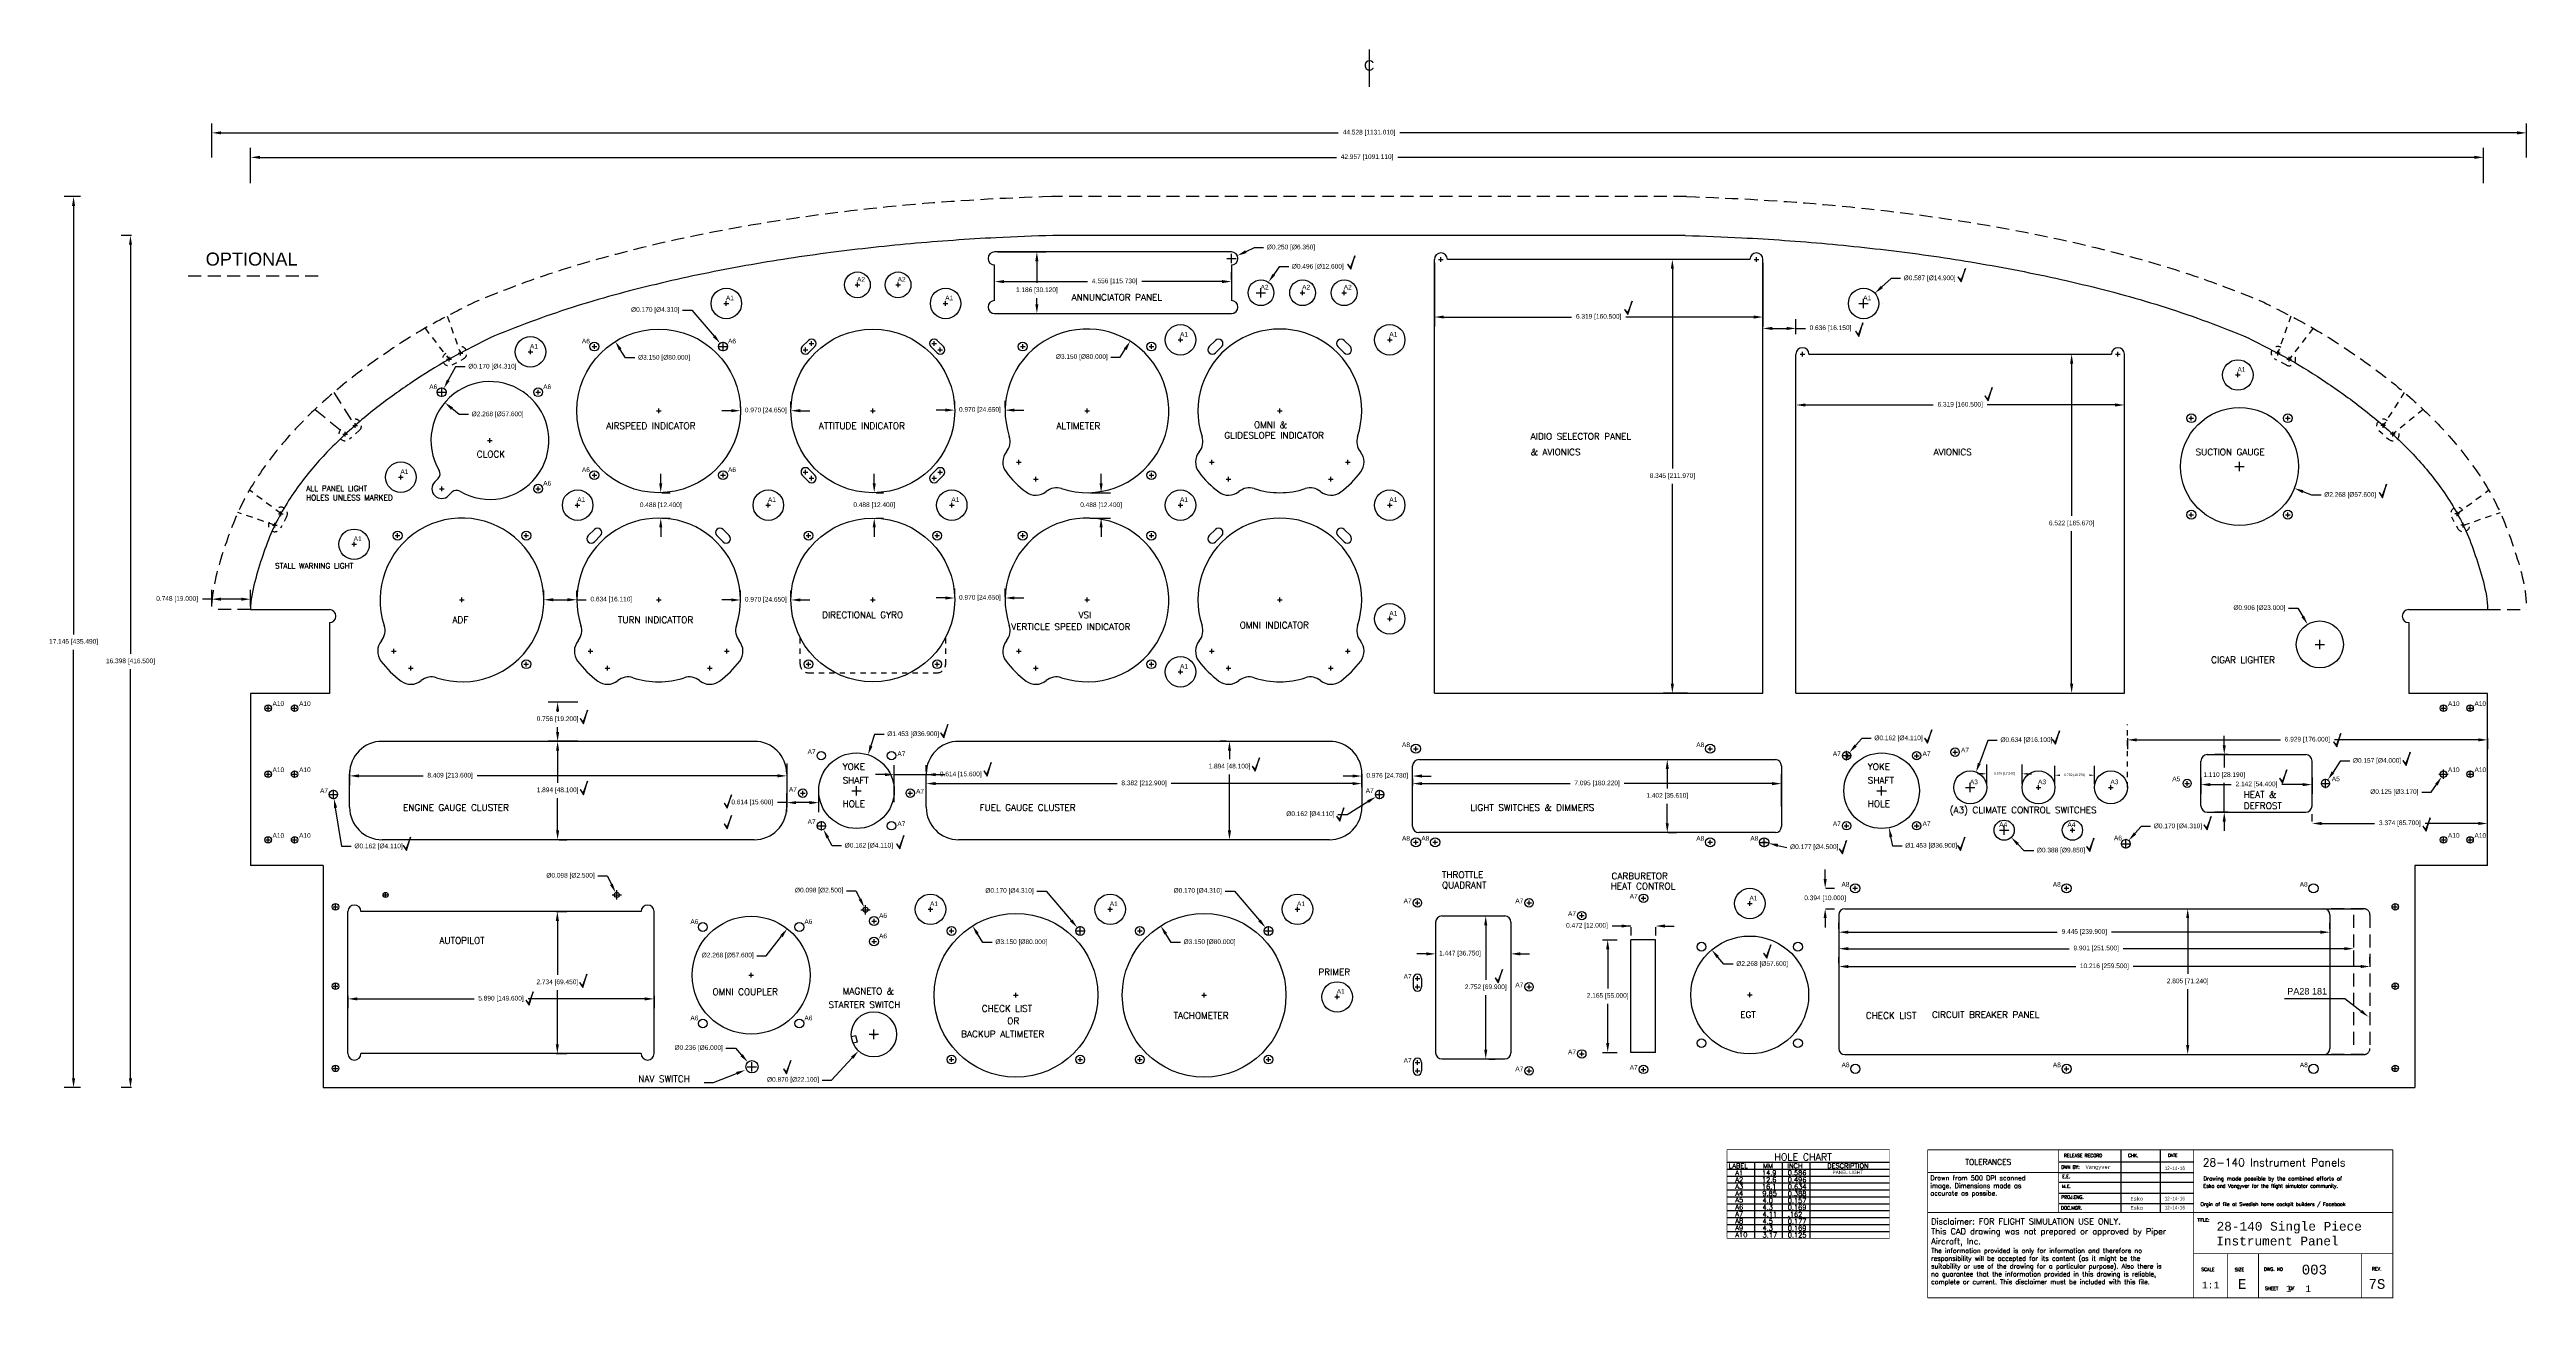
# Model space of a CAD drawing. Header units: inches. Extents: x -1.2 to 46.4, y 13.3 to 37.4.
import ezdxf
from ezdxf.enums import TextEntityAlignment as Align

# ---------------------------------------------------------------- set-up
doc = ezdxf.new("R2010")
doc.units = ezdxf.units.IN
doc.header["$MEASUREMENT"] = 0
doc.header["$PDSIZE"] = -5
doc.linetypes.add('DASHED', pattern=[0.375, 0.25, -0.125])
doc.linetypes.add('HIDDEN', pattern=[0.375, 0.25, -0.125])
doc.layers.get('Defpoints').update_dxf_attribs({"color": 5})
doc.styles.add('MONOTXT', font='MONOTXT', dxfattribs={"height": 0.08})
doc.styles.add('ROMANT', font='romant', dxfattribs={"height": 0.11})
doc.styles.get("Standard").update_dxf_attribs({"font": 'arial.ttf'})
doc.dimstyles.get("Standard").update_dxf_attribs({"dimtxt": 0.09, "dimasz": 0.18, "dimexe": 0.18, "dimexo": 0.0625, "dimgap": 0.09, "dimtad": 0, "dimtih": 1, "dimtoh": 1, "dimdec": 3, "dimzin": 0, "dimdsep": 46, "dimtxsty": 'Standard', "dimcen": 0.09, "dimadec": 0, "dimazin": 0, "dimtfac": 1, "dimtdec": 4, "dimtofl": 0, "dimtmove": 0, "dimatfit": 3, "dimfxl": 1, "dimtolj": 1, "dimtzin": 0, "dimarcsym": 0})

# ---------------------------------------------------------------- blocks, each defined once
blk = doc.blocks.new('*D175')
at = {"color": 0, "lineweight": -2}
for p, q in [((9.841, 31.434), (9.738, 31.599)), ((10.021, 31.434), (9.841, 31.434))]:
    blk.add_line(p, q, dxfattribs=at)
at = {"color": 0}
blk.add_solid([(9.763, 31.615), (9.712, 31.583), (9.642, 31.752)], dxfattribs=at)
at = {"layer": 'Defpoints', "color": 0}
for p in [(9.642, 31.752), (11.312, 29.081)]:
    blk.add_point(p, dxfattribs=at)
at = {"color": 0, "insert": (10.581, 31.434), "char_height": 0.09, "attachment_point": 5}
blk.add_mtext('\\A1;%%c3.150 [%%c80.000]', dxfattribs=at)
blk = doc.blocks.new('*D178')
at = {"color": 0, "lineweight": -2}
for p, q in [((10.936, 32.354), (11.116, 32.354)), ((11.116, 32.354), (11.543, 31.855))]:
    blk.add_line(p, q, dxfattribs=at)
at = {"color": 0}
for p, q in [((11.625, 31.654), (11.805, 31.654)), ((11.715, 31.564), (11.715, 31.744))]:
    blk.add_line(p, q, dxfattribs=at)
blk.add_solid([(11.52, 31.836), (11.566, 31.875), (11.66, 31.718)], dxfattribs=at)
at = {"layer": 'Defpoints', "color": 0}
for p in [(11.66, 31.718), (11.77, 31.589)]:
    blk.add_point(p, dxfattribs=at)
at = {"color": 0, "insert": (10.411, 32.354), "char_height": 0.09, "attachment_point": 5}
blk.add_mtext('\\A1;%%c0.170 [%%c4.310]', dxfattribs=at)
blk = doc.blocks.new('*D194')
at = {"color": 0, "lineweight": -2}
for p, q in [((6.572, 31.263), (6.431, 31.007)), ((6.752, 31.263), (6.572, 31.263))]:
    blk.add_line(p, q, dxfattribs=at)
at = {"color": 0}
for p, q in [((6.213, 30.775), (6.393, 30.775)), ((6.303, 30.685), (6.303, 30.865))]:
    blk.add_line(p, q, dxfattribs=at)
blk.add_solid([(6.405, 31.021), (6.457, 30.992), (6.344, 30.849)], dxfattribs=at)
at = {"layer": 'Defpoints', "color": 0}
for p in [(6.262, 30.701), (6.344, 30.849)]:
    blk.add_point(p, dxfattribs=at)
at = {"color": 0, "insert": (7.278, 31.263), "char_height": 0.09, "attachment_point": 5}
blk.add_mtext('\\A1;%%c0.170 [%%c4.310]', dxfattribs=at)
blk = doc.blocks.new('*D200')
at = {"color": 0, "lineweight": -2}
for p, q in [((41.829, 26.617), (42.009, 26.617)), ((42.009, 26.617), (42.103, 26.463))]:
    blk.add_line(p, q, dxfattribs=at)
at = {"color": 0}
for p, q in [((42.342, 25.922), (42.522, 25.922)), ((42.432, 25.832), (42.432, 26.012))]:
    blk.add_line(p, q, dxfattribs=at)
blk.add_solid([(42.077, 26.447), (42.128, 26.478), (42.196, 26.309)], dxfattribs=at)
at = {"layer": 'Defpoints', "color": 0}
for p in [(42.196, 26.309), (42.667, 25.535)]:
    blk.add_point(p, dxfattribs=at)
at = {"color": 0, "insert": (41.269, 26.617), "char_height": 0.09, "attachment_point": 5}
blk.add_mtext('\\A1;%%c0.906 [%%c23.000]', dxfattribs=at)
blk = doc.blocks.new('*D203')
at = {"color": 0, "lineweight": -2}
for p, q in [((16.939, 32.944), (16.939, 33.084)), ((17.119, 32.904), (18.728, 32.904)), ((21.316, 32.904), (19.772, 32.904)), ((21.496, 32.944), (21.496, 33.084))]:
    blk.add_line(p, q, dxfattribs=at)
at = {"color": 0}
for points in [[(17.119, 32.934), (17.119, 32.874), (16.939, 32.904)], [(21.316, 32.874), (21.316, 32.934), (21.496, 32.904)]]:
    blk.add_solid(points, dxfattribs=at)
at = {"layer": 'Defpoints', "color": 0}
for p in [(16.939, 32.882), (21.496, 32.904), (21.496, 32.882)]:
    blk.add_point(p, dxfattribs=at)
at = {"color": 0, "insert": (19.25, 32.904), "char_height": 0.09, "attachment_point": 5}
blk.add_mtext('\\A1;4.556 [115.730]', dxfattribs=at)
blk = doc.blocks.new('*D204')
at = {"color": 0, "lineweight": -2}
for p, q in [((17.002, 33.475), (17.932, 33.475)), ((17.752, 33.295), (17.752, 32.882)), ((17.752, 32.469), (17.752, 32.587)), ((17.002, 32.289), (17.932, 32.289))]:
    blk.add_line(p, q, dxfattribs=at)
at = {"color": 0}
for points in [[(17.782, 33.295), (17.722, 33.295), (17.752, 33.475)], [(17.722, 32.469), (17.782, 32.469), (17.752, 32.289)]]:
    blk.add_solid(points, dxfattribs=at)
at = {"layer": 'Defpoints', "color": 0}
for p in [(16.939, 33.475), (16.939, 32.289), (17.752, 32.289)]:
    blk.add_point(p, dxfattribs=at)
at = {"color": 0, "insert": (17.752, 32.734), "char_height": 0.09, "attachment_point": 5}
blk.add_mtext('\\A1;1.186 [30.120]', dxfattribs=at)
blk = doc.blocks.new('*D227')
at = {"color": 0, "lineweight": -2}
for p, q in [((18.988, 29.022), (18.988, 29.202)), ((18.78, 28.842), (19.168, 28.842)), ((18.78, 28.353), (19.168, 28.353)), ((18.988, 28.173), (18.988, 27.993))]:
    blk.add_line(p, q, dxfattribs=at)
at = {"color": 0}
for points in [[(18.958, 29.022), (19.018, 29.022), (18.988, 28.842)], [(19.018, 28.173), (18.958, 28.173), (18.988, 28.353)]]:
    blk.add_solid(points, dxfattribs=at)
at = {"layer": 'Defpoints', "color": 0}
for p in [(18.717, 28.842), (18.988, 28.842), (18.717, 28.353)]:
    blk.add_point(p, dxfattribs=at)
at = {"color": 0, "insert": (18.988, 28.597), "char_height": 0.09, "attachment_point": 5}
blk.add_mtext('\\A1;0.488 [12.400]', dxfattribs=at)
blk = doc.blocks.new('*D228')
at = {"color": 0, "lineweight": -2}
for p, q in [((19.177, 31.449), (19.357, 31.449)), ((19.357, 31.449), (19.452, 31.602))]:
    blk.add_line(p, q, dxfattribs=at)
at = {"color": 0}
blk.add_solid([(19.478, 31.586), (19.427, 31.618), (19.547, 31.755)], dxfattribs=at)
at = {"layer": 'Defpoints', "color": 0}
for p in [(19.547, 31.755), (17.887, 29.078)]:
    blk.add_point(p, dxfattribs=at)
at = {"color": 0, "insert": (18.617, 31.449), "char_height": 0.09, "attachment_point": 5}
blk.add_mtext('\\A1;%%c3.150 [%%c80.000]', dxfattribs=at)
blk = doc.blocks.new('*D242')
at = {"color": 0}
for p, q in [((40.797, 29.347), (40.977, 29.347)), ((40.887, 29.257), (40.887, 29.437))]:
    blk.add_line(p, q, dxfattribs=at)
at = {"color": 0, "lineweight": -2}
for p, q in [((42.275, 28.795), (42.108, 28.861)), ((42.455, 28.795), (42.275, 28.795))]:
    blk.add_line(p, q, dxfattribs=at)
at = {"color": 0}
blk.add_solid([(42.119, 28.889), (42.097, 28.834), (41.941, 28.928)], dxfattribs=at)
at = {"layer": 'Defpoints', "color": 0}
for p in [(39.833, 29.765), (41.941, 28.928)]:
    blk.add_point(p, dxfattribs=at)
at = {"color": 0, "insert": (43.016, 28.795), "char_height": 0.09, "attachment_point": 5}
blk.add_mtext('\\A1;%%c2.268 [%%c57.600]', dxfattribs=at)
blk = doc.blocks.new('*D259')
at = {"color": 0, "lineweight": -2}
for p, q in [((22.416, 33.186), (22.311, 33.039)), ((22.596, 33.186), (22.416, 33.186))]:
    blk.add_line(p, q, dxfattribs=at)
at = {"color": 0}
for p, q in [((21.973, 32.69), (22.153, 32.69)), ((22.063, 32.6), (22.063, 32.78))]:
    blk.add_line(p, q, dxfattribs=at)
blk.add_solid([(22.287, 33.056), (22.336, 33.022), (22.207, 32.892)], dxfattribs=at)
at = {"layer": 'Defpoints', "color": 0}
for p in [(22.207, 32.892), (21.92, 32.488)]:
    blk.add_point(p, dxfattribs=at)
at = {"color": 0, "insert": (23.156, 33.186), "char_height": 0.09, "attachment_point": 5}
blk.add_mtext('\\A1;%%c0.496 [%%c12.600]', dxfattribs=at)
blk = doc.blocks.new('*D274')
at = {"color": 0, "lineweight": -2}
for p, q in [((25.4, 33.268), (25.4, 32.042)), ((31.719, 33.268), (31.719, 32.042)), ((25.58, 32.222), (28.039, 32.222)), ((31.539, 32.222), (29.079, 32.222))]:
    blk.add_line(p, q, dxfattribs=at)
at = {"color": 0}
for points in [[(25.58, 32.252), (25.58, 32.192), (25.4, 32.222)], [(31.539, 32.192), (31.539, 32.252), (31.719, 32.222)]]:
    blk.add_solid(points, dxfattribs=at)
at = {"layer": 'Defpoints', "color": 0}
for p in [(25.4, 33.33), (31.719, 33.33), (31.719, 32.222)]:
    blk.add_point(p, dxfattribs=at)
at = {"color": 0, "insert": (28.559, 32.222), "char_height": 0.09, "attachment_point": 5}
blk.add_mtext('\\A1;6.319 [160.500]', dxfattribs=at)
blk = doc.blocks.new('*D286')
at = {"color": 0, "lineweight": -2}
for p, q in [((32.355, 30.329), (32.355, 30.71)), ((32.535, 30.53), (34.994, 30.53)), ((38.493, 30.53), (36.034, 30.53)), ((38.673, 30.329), (38.673, 30.71))]:
    blk.add_line(p, q, dxfattribs=at)
at = {"color": 0}
for points in [[(32.535, 30.56), (32.535, 30.5), (32.355, 30.53)], [(38.493, 30.5), (38.493, 30.56), (38.673, 30.53)]]:
    blk.add_solid(points, dxfattribs=at)
at = {"layer": 'Defpoints', "color": 0}
for p in [(38.673, 30.53), (32.355, 30.267), (38.673, 30.267)]:
    blk.add_point(p, dxfattribs=at)
at = {"color": 0, "insert": (35.514, 30.53), "char_height": 0.09, "attachment_point": 5}
blk.add_mtext('\\A1;6.319 [160.500]', dxfattribs=at)
blk = doc.blocks.new('*D287')
at = {"color": 0, "lineweight": -2}
for p, q in [((31.719, 31.893), (31.719, 32.183)), ((31.899, 32.003), (32.175, 32.003)), ((32.355, 31.893), (32.355, 32.183)), ((32.355, 32.003), (32.535, 32.003))]:
    blk.add_line(p, q, dxfattribs=at)
at = {"color": 0}
for points in [[(31.899, 32.033), (31.899, 31.973), (31.719, 32.003)], [(32.175, 31.973), (32.175, 32.033), (32.355, 32.003)]]:
    blk.add_solid(points, dxfattribs=at)
at = {"layer": 'Defpoints', "color": 0}
for p in [(32.355, 32.003), (31.719, 31.831), (32.355, 31.831)]:
    blk.add_point(p, dxfattribs=at)
at = {"color": 0, "insert": (33.019, 32.003), "char_height": 0.09, "attachment_point": 5}
blk.add_mtext('\\A1;0.636 [16.150]', dxfattribs=at)
blk = doc.blocks.new('*D299')
at = {"color": 0, "lineweight": -2}
for p, q in [((34.186, 32.963), (34.007, 32.801)), ((34.366, 32.963), (34.186, 32.963))]:
    blk.add_line(p, q, dxfattribs=at)
at = {"color": 0}
for p, q in [((33.566, 32.484), (33.746, 32.484)), ((33.656, 32.394), (33.656, 32.574))]:
    blk.add_line(p, q, dxfattribs=at)
blk.add_solid([(33.987, 32.823), (34.027, 32.779), (33.873, 32.68)], dxfattribs=at)
at = {"layer": 'Defpoints', "color": 0}
for p in [(33.873, 32.68), (33.438, 32.287)]:
    blk.add_point(p, dxfattribs=at)
at = {"color": 0, "insert": (34.926, 32.963), "char_height": 0.09, "attachment_point": 5}
blk.add_mtext('\\A1;%%c0.587 [%%c14.900]', dxfattribs=at)
blk = doc.blocks.new('*D304')
at = {"color": 0}
for p, q in [((21.496, 33.26), (21.496, 33.44)), ((21.406, 33.35), (21.586, 33.35))]:
    blk.add_line(p, q, dxfattribs=at)
at = {"color": 0, "lineweight": -2}
for p, q in [((21.934, 33.556), (21.772, 33.48)), ((22.114, 33.556), (21.934, 33.556))]:
    blk.add_line(p, q, dxfattribs=at)
at = {"color": 0}
blk.add_solid([(21.759, 33.507), (21.784, 33.452), (21.609, 33.403)], dxfattribs=at)
at = {"layer": 'Defpoints', "color": 0}
for p in [(21.609, 33.403), (21.382, 33.297)]:
    blk.add_point(p, dxfattribs=at)
at = {"color": 0, "insert": (22.64, 33.556), "char_height": 0.09, "attachment_point": 5}
blk.add_mtext('\\A1;%%c0.250 [%%c6.350]', dxfattribs=at)
blk = doc.blocks.new('*D427')
at = {"color": 0, "lineweight": -2}
for p, q in [((36.935, 31.507), (37.837, 31.507)), ((37.657, 31.327), (37.657, 28.394)), ((37.657, 25.165), (37.657, 28.099)), ((36.935, 24.985), (37.837, 24.985))]:
    blk.add_line(p, q, dxfattribs=at)
at = {"color": 0}
for points in [[(37.687, 31.327), (37.627, 31.327), (37.657, 31.507)], [(37.627, 25.165), (37.687, 25.165), (37.657, 24.985)]]:
    blk.add_solid(points, dxfattribs=at)
at = {"layer": 'Defpoints', "color": 0}
for p in [(36.873, 31.507), (36.873, 24.985), (37.657, 24.985)]:
    blk.add_point(p, dxfattribs=at)
at = {"color": 0, "insert": (37.657, 28.246), "char_height": 0.09, "attachment_point": 5}
blk.add_mtext('\\A1;6.522 [165.670]', dxfattribs=at)
blk = doc.blocks.new('*D428')
at = {"color": 0, "lineweight": -2}
for p, q in [((30.266, 33.33), (29.797, 33.33)), ((29.977, 33.15), (29.977, 29.305)), ((29.977, 25.165), (29.977, 29.01)), ((30.266, 24.985), (29.797, 24.985))]:
    blk.add_line(p, q, dxfattribs=at)
at = {"color": 0}
for points in [[(30.007, 33.15), (29.947, 33.15), (29.977, 33.33)], [(29.947, 25.165), (30.007, 25.165), (29.977, 24.985)]]:
    blk.add_solid(points, dxfattribs=at)
at = {"layer": 'Defpoints', "color": 0}
for p in [(30.328, 33.33), (29.977, 24.985), (30.328, 24.985)]:
    blk.add_point(p, dxfattribs=at)
at = {"color": 0, "insert": (29.977, 29.158), "char_height": 0.09, "attachment_point": 5}
blk.add_mtext('\\A1;8.345 [211.970]', dxfattribs=at)
blk = doc.blocks.new('*D492')
at = {"color": 0, "lineweight": -2}
for p, q in [((42.826, 23.677), (42.685, 23.465)), ((43.006, 23.677), (42.826, 23.677))]:
    blk.add_line(p, q, dxfattribs=at)
at = {"color": 0}
for p, q in [((42.452, 23.249), (42.632, 23.249)), ((42.542, 23.159), (42.542, 23.339))]:
    blk.add_line(p, q, dxfattribs=at)
blk.add_solid([(42.66, 23.481), (42.71, 23.448), (42.585, 23.315)], dxfattribs=at)
at = {"layer": 'Defpoints', "color": 0}
for p in [(42.498, 23.184), (42.585, 23.315)]:
    blk.add_point(p, dxfattribs=at)
at = {"color": 0, "insert": (43.532, 23.677), "char_height": 0.09, "attachment_point": 5}
blk.add_mtext('\\A1;%%c0.157 [%%c4.000]', dxfattribs=at)
blk = doc.blocks.new('*D493')
at = {"color": 0, "lineweight": -2}
for p, q in [((40.143, 23.361), (40.143, 23.045)), ((42.284, 23.361), (42.284, 23.045)), ((40.323, 23.225), (40.728, 23.225)), ((42.104, 23.225), (41.699, 23.225))]:
    blk.add_line(p, q, dxfattribs=at)
at = {"color": 0}
for points in [[(40.323, 23.255), (40.323, 23.195), (40.143, 23.225)], [(42.104, 23.195), (42.104, 23.255), (42.284, 23.225)]]:
    blk.add_solid(points, dxfattribs=at)
at = {"layer": 'Defpoints', "color": 0}
for p in [(40.143, 23.424), (42.284, 23.424), (42.284, 23.225)]:
    blk.add_point(p, dxfattribs=at)
at = {"color": 0, "insert": (41.213, 23.225), "char_height": 0.09, "attachment_point": 5}
blk.add_mtext('\\A1;2.142 [54.400]', dxfattribs=at)
blk = doc.blocks.new('*D494')
at = {"color": 0, "lineweight": -2}
for p, q in [((40.593, 23.984), (40.593, 24.164)), ((40.67, 23.804), (40.413, 23.804)), ((40.593, 23.804), (40.593, 23.553)), ((40.593, 22.694), (40.593, 23.258)), ((40.67, 22.694), (40.413, 22.694)), ((40.593, 22.514), (40.593, 22.334))]:
    blk.add_line(p, q, dxfattribs=at)
at = {"color": 0}
for points in [[(40.563, 23.984), (40.623, 23.984), (40.593, 23.804)], [(40.623, 22.514), (40.563, 22.514), (40.593, 22.694)]]:
    blk.add_solid(points, dxfattribs=at)
at = {"layer": 'Defpoints', "color": 0}
for p in [(40.732, 23.804), (40.593, 22.694), (40.732, 22.694)]:
    blk.add_point(p, dxfattribs=at)
at = {"color": 0, "insert": (40.593, 23.405), "char_height": 0.09, "attachment_point": 5}
blk.add_mtext('\\A1;1.110 [28.190]', dxfattribs=at)
blk = doc.blocks.new('*D495')
at = {"color": 0, "lineweight": -2}
for p, q in [((38.997, 22.417), (38.876, 22.284)), ((39.177, 22.417), (38.997, 22.417))]:
    blk.add_line(p, q, dxfattribs=at)
at = {"color": 0}
for p, q in [((38.608, 22.087), (38.788, 22.087)), ((38.698, 21.997), (38.698, 22.177))]:
    blk.add_line(p, q, dxfattribs=at)
blk.add_solid([(38.854, 22.304), (38.898, 22.263), (38.755, 22.15)], dxfattribs=at)
at = {"layer": 'Defpoints', "color": 0}
for p in [(38.641, 22.025), (38.755, 22.15)]:
    blk.add_point(p, dxfattribs=at)
at = {"color": 0, "insert": (39.702, 22.417), "char_height": 0.09, "attachment_point": 5}
blk.add_mtext('\\A1;%%c0.170 [%%c4.310]', dxfattribs=at)
blk = doc.blocks.new('*D498')
at = {"color": 0, "lineweight": -2}
for p, q in [((38.729, 24.116), (38.729, 23.906)), ((38.909, 24.086), (41.674, 24.086)), ((45.478, 24.086), (42.714, 24.086)), ((45.658, 24.116), (45.658, 23.906))]:
    blk.add_line(p, q, dxfattribs=at)
at = {"color": 0}
for points in [[(38.909, 24.116), (38.909, 24.056), (38.729, 24.086)], [(45.478, 24.056), (45.478, 24.116), (45.658, 24.086)]]:
    blk.add_solid(points, dxfattribs=at)
at = {"layer": 'Defpoints', "color": 0}
for p in [(38.729, 24.178), (38.729, 24.086), (45.658, 24.178)]:
    blk.add_point(p, dxfattribs=at)
at = {"color": 0, "insert": (42.194, 24.086), "char_height": 0.09, "attachment_point": 5}
blk.add_mtext('\\A1;6.929 [176.000]', dxfattribs=at)
blk = doc.blocks.new('*D499')
at = {"color": 0, "lineweight": -2}
for p, q in [((36.047, 24.076), (35.882, 23.636)), ((36.227, 24.076), (36.047, 24.076))]:
    blk.add_line(p, q, dxfattribs=at)
at = {"color": 0}
for p, q in [((35.617, 23.171), (35.797, 23.171)), ((35.707, 23.081), (35.707, 23.261))]:
    blk.add_line(p, q, dxfattribs=at)
blk.add_solid([(35.854, 23.647), (35.91, 23.626), (35.819, 23.468)], dxfattribs=at)
at = {"layer": 'Defpoints', "color": 0}
for p in [(35.819, 23.468), (35.596, 22.874)]:
    blk.add_point(p, dxfattribs=at)
at = {"color": 0, "insert": (36.787, 24.076), "char_height": 0.09, "attachment_point": 5}
blk.add_mtext('\\A1;%%c0.634 [%%c16.100]', dxfattribs=at)
blk = doc.blocks.new('*D500')
at = {"color": 0}
for p, q in [((36.359, 22.258), (36.359, 22.438)), ((36.269, 22.348), (36.449, 22.348))]:
    blk.add_line(p, q, dxfattribs=at)
at = {"color": 0, "lineweight": -2}
for p, q in [((36.747, 21.952), (36.621, 22.081)), ((36.927, 21.952), (36.747, 21.952))]:
    blk.add_line(p, q, dxfattribs=at)
at = {"color": 0}
blk.add_solid([(36.643, 22.102), (36.6, 22.06), (36.495, 22.209)], dxfattribs=at)
at = {"layer": 'Defpoints', "color": 0}
for p in [(36.223, 22.486), (36.495, 22.209)]:
    blk.add_point(p, dxfattribs=at)
at = {"color": 0, "insert": (37.453, 21.952), "char_height": 0.09, "attachment_point": 5}
blk.add_mtext('\\A1;%%c0.388 [%%c9.850]', dxfattribs=at)
blk = doc.blocks.new('*D505')
at = {"color": 0}
for p, q in [((31.654, 22.114), (31.834, 22.114)), ((31.744, 22.024), (31.744, 22.204))]:
    blk.add_line(p, q, dxfattribs=at)
at = {"color": 0, "lineweight": -2}
blk.add_line((32.006, 22.055), (32.181, 22.016), dxfattribs=at)
at = {"color": 0}
blk.add_solid([(32.012, 22.085), (31.999, 22.026), (31.83, 22.095)], dxfattribs=at)
at = {"layer": 'Defpoints', "color": 0}
for p in [(31.657, 22.134), (31.83, 22.095)]:
    blk.add_point(p, dxfattribs=at)
at = {"color": 0, "insert": (32.706, 22.016), "char_height": 0.09, "attachment_point": 5}
blk.add_mtext('\\A1;%%c0.177 [%%c4.500]', dxfattribs=at)
blk = doc.blocks.new('*D507')
at = {"color": 0, "lineweight": -2}
for p, q in [((23.719, 22.651), (24.122, 22.898)), ((23.539, 22.651), (23.719, 22.651))]:
    blk.add_line(p, q, dxfattribs=at)
at = {"color": 0}
for p, q in [((24.255, 23.034), (24.435, 23.034)), ((24.345, 22.944), (24.345, 23.124))]:
    blk.add_line(p, q, dxfattribs=at)
blk.add_solid([(24.138, 22.872), (24.107, 22.924), (24.276, 22.992)], dxfattribs=at)
at = {"layer": 'Defpoints', "color": 0}
for p in [(24.276, 22.992), (24.414, 23.077)]:
    blk.add_point(p, dxfattribs=at)
at = {"color": 0, "insert": (23.014, 22.651), "char_height": 0.09, "attachment_point": 5}
blk.add_mtext('\\A1;%%c0.162 [%%c4.110]', dxfattribs=at)
blk = doc.blocks.new('*D509')
at = {"color": 0, "lineweight": -2}
for p, q in [((21.395, 24.058), (21.277, 24.058)), ((21.457, 23.878), (21.457, 23.716)), ((21.457, 22.344), (21.457, 23.42)), ((21.395, 22.164), (21.277, 22.164))]:
    blk.add_line(p, q, dxfattribs=at)
at = {"color": 0}
for points in [[(21.487, 23.878), (21.427, 23.878), (21.457, 24.058)], [(21.427, 22.344), (21.487, 22.344), (21.457, 22.164)]]:
    blk.add_solid(points, dxfattribs=at)
at = {"layer": 'Defpoints', "color": 0}
for p in [(21.457, 24.058), (21.457, 22.164), (21.457, 22.164)]:
    blk.add_point(p, dxfattribs=at)
at = {"color": 0, "insert": (21.457, 23.568), "char_height": 0.09, "attachment_point": 5}
blk.add_mtext('\\A1;1.894 [48.100]', dxfattribs=at)
blk = doc.blocks.new('*D511')
at = {"color": 0, "lineweight": -2}
for p, q in [((14.632, 24.19), (14.561, 23.97)), ((14.812, 24.19), (14.632, 24.19))]:
    blk.add_line(p, q, dxfattribs=at)
at = {"color": 0}
for p, q in [((14.192, 23.108), (14.372, 23.108)), ((14.282, 23.018), (14.282, 23.198))]:
    blk.add_line(p, q, dxfattribs=at)
blk.add_solid([(14.533, 23.98), (14.59, 23.961), (14.506, 23.799)], dxfattribs=at)
at = {"layer": 'Defpoints', "color": 0}
for p in [(14.506, 23.799), (14.059, 22.417)]:
    blk.add_point(p, dxfattribs=at)
at = {"color": 0, "insert": (15.373, 24.19), "char_height": 0.09, "attachment_point": 5}
blk.add_mtext('\\A1;%%c1.453 [%%c36.900]', dxfattribs=at)
blk = doc.blocks.new('*D512')
at = {"color": 0, "lineweight": -2}
for p, q in [((12.942, 22.878), (12.762, 22.878)), ((12.942, 22.695), (12.942, 23.058)), ((13.376, 22.878), (13.122, 22.878)), ((13.556, 22.692), (13.556, 23.058))]:
    blk.add_line(p, q, dxfattribs=at)
at = {"color": 0}
for points in [[(13.122, 22.908), (13.122, 22.848), (12.942, 22.878)], [(13.376, 22.848), (13.376, 22.908), (13.556, 22.878)]]:
    blk.add_solid(points, dxfattribs=at)
at = {"layer": 'Defpoints', "color": 0}
for p in [(12.942, 22.878), (12.942, 22.632), (13.556, 22.63)]:
    blk.add_point(p, dxfattribs=at)
at = {"color": 0, "insert": (12.277, 22.878), "char_height": 0.09, "attachment_point": 5}
blk.add_mtext('\\A1;0.614 [15.600]', dxfattribs=at)
blk = doc.blocks.new('*D513')
at = {"color": 0, "lineweight": -2}
for p, q in [((14.829, 23.417), (14.649, 23.417)), ((15.009, 22.887), (15.009, 23.597)), ((15.009, 23.417), (15.623, 23.417)), ((15.623, 23.48), (15.623, 23.597)), ((15.623, 23.417), (15.803, 23.417)), ((15.803, 23.417), (15.983, 23.417))]:
    blk.add_line(p, q, dxfattribs=at)
at = {"color": 0}
for points in [[(14.829, 23.387), (14.829, 23.447), (15.009, 23.417)], [(15.803, 23.447), (15.803, 23.387), (15.623, 23.417)]]:
    blk.add_solid(points, dxfattribs=at)
at = {"layer": 'Defpoints', "color": 0}
for p in [(15.623, 23.417), (15.623, 23.417), (15.009, 22.825)]:
    blk.add_point(p, dxfattribs=at)
at = {"color": 0, "insert": (16.288, 23.417), "char_height": 0.09, "attachment_point": 5}
blk.add_mtext('\\A1;0.614 [15.600]', dxfattribs=at)
blk = doc.blocks.new('*D517')
at = {"color": 0}
for p, q in [((13.519, 22.434), (13.699, 22.434)), ((13.609, 22.344), (13.609, 22.524))]:
    blk.add_line(p, q, dxfattribs=at)
at = {"color": 0, "lineweight": -2}
for p, q in [((13.815, 22.045), (13.731, 22.204)), ((13.995, 22.045), (13.815, 22.045))]:
    blk.add_line(p, q, dxfattribs=at)
at = {"color": 0}
blk.add_solid([(13.757, 22.218), (13.704, 22.19), (13.646, 22.363)], dxfattribs=at)
at = {"layer": 'Defpoints', "color": 0}
for p in [(13.571, 22.506), (13.646, 22.363)]:
    blk.add_point(p, dxfattribs=at)
at = {"color": 0, "insert": (14.52, 22.045), "char_height": 0.09, "attachment_point": 5}
blk.add_mtext('\\A1;%%c0.162 [%%c4.110]', dxfattribs=at)
blk = doc.blocks.new('*D518')
at = {"color": 0, "lineweight": -2}
for p, q in [((8.533, 23.878), (8.533, 23.259)), ((8.56, 24.058), (8.713, 24.058)), ((8.533, 22.344), (8.533, 22.963)), ((8.56, 22.164), (8.713, 22.164))]:
    blk.add_line(p, q, dxfattribs=at)
at = {"color": 0}
for points in [[(8.563, 23.878), (8.503, 23.878), (8.533, 24.058)], [(8.503, 22.344), (8.563, 22.344), (8.533, 22.164)]]:
    blk.add_solid(points, dxfattribs=at)
at = {"layer": 'Defpoints', "color": 0}
for p in [(8.497, 24.058), (8.497, 22.164), (8.533, 22.164)]:
    blk.add_point(p, dxfattribs=at)
at = {"color": 0, "insert": (8.533, 23.111), "char_height": 0.09, "attachment_point": 5}
blk.add_mtext('\\A1;1.894 [48.100]', dxfattribs=at)
blk = doc.blocks.new('*D519')
at = {"color": 0, "lineweight": -2}
for p, q in [((8.92, 24.814), (8.353, 24.814)), ((8.533, 24.634), (8.533, 24.626)), ((8.533, 24.238), (8.533, 24.331)), ((8.92, 24.058), (8.353, 24.058))]:
    blk.add_line(p, q, dxfattribs=at)
at = {"color": 0}
for points in [[(8.563, 24.634), (8.503, 24.634), (8.533, 24.814)], [(8.503, 24.238), (8.563, 24.238), (8.533, 24.058)]]:
    blk.add_solid(points, dxfattribs=at)
at = {"layer": 'Defpoints', "color": 0}
for p in [(8.533, 24.814), (8.983, 24.814), (8.983, 24.058)]:
    blk.add_point(p, dxfattribs=at)
at = {"color": 0, "insert": (8.533, 24.479), "char_height": 0.09, "attachment_point": 5}
blk.add_mtext('\\A1;0.756 [19.200]', dxfattribs=at)
blk = doc.blocks.new('*D520')
at = {"color": 0, "lineweight": -2}
for p, q in [((4.532, 23.488), (4.532, 23.213)), ((4.712, 23.393), (5.945, 23.393)), ((12.762, 23.393), (6.985, 23.393)), ((12.942, 23.63), (12.942, 23.213))]:
    blk.add_line(p, q, dxfattribs=at)
at = {"color": 0}
for points in [[(4.712, 23.423), (4.712, 23.363), (4.532, 23.393)], [(12.762, 23.363), (12.762, 23.423), (12.942, 23.393)]]:
    blk.add_solid(points, dxfattribs=at)
at = {"layer": 'Defpoints', "color": 0}
for p in [(4.532, 23.55), (12.942, 23.693), (12.942, 23.393)]:
    blk.add_point(p, dxfattribs=at)
at = {"color": 0, "insert": (6.465, 23.393), "char_height": 0.09, "attachment_point": 5}
blk.add_mtext('\\A1;8.409 [213.600]', dxfattribs=at)
blk = doc.blocks.new('*D521')
at = {"color": 0, "lineweight": -2}
for p, q in [((8.268, 26.841), (8.268, 26.962)), ((8.448, 26.782), (8.722, 26.782)), ((8.902, 26.841), (8.902, 26.962)), ((8.902, 26.782), (9.082, 26.782))]:
    blk.add_line(p, q, dxfattribs=at)
at = {"color": 0}
for points in [[(8.448, 26.812), (8.448, 26.752), (8.268, 26.782)], [(8.722, 26.752), (8.722, 26.812), (8.902, 26.782)]]:
    blk.add_solid(points, dxfattribs=at)
at = {"layer": 'Defpoints', "color": 0}
for p in [(8.268, 26.778), (8.902, 26.782), (8.902, 26.778)]:
    blk.add_point(p, dxfattribs=at)
at = {"color": 0, "insert": (9.567, 26.782), "char_height": 0.09, "attachment_point": 5}
blk.add_mtext('\\A1;0.634 [16.110]', dxfattribs=at)
blk = doc.blocks.new('*D522')
at = {"color": 0, "lineweight": -2}
for p, q in [((11.872, 26.778), (11.692, 26.778)), ((12.052, 26.841), (12.052, 26.958)), ((13.022, 26.841), (13.022, 26.958)), ((13.202, 26.778), (13.382, 26.778))]:
    blk.add_line(p, q, dxfattribs=at)
at = {"color": 0}
for points in [[(11.872, 26.748), (11.872, 26.808), (12.052, 26.778)], [(13.202, 26.808), (13.202, 26.748), (13.022, 26.778)]]:
    blk.add_solid(points, dxfattribs=at)
at = {"layer": 'Defpoints', "color": 0}
for p in [(12.052, 26.778), (13.022, 26.778), (13.022, 26.778)]:
    blk.add_point(p, dxfattribs=at)
at = {"color": 0, "insert": (12.537, 26.778), "char_height": 0.09, "attachment_point": 5}
blk.add_mtext('\\A1;0.970 [24.650]', dxfattribs=at)
blk = doc.blocks.new('*D523')
at = {"color": 0, "lineweight": -2}
for p, q in [((12.052, 30.479), (12.052, 30.6)), ((13.022, 30.479), (13.022, 30.6)), ((11.872, 30.42), (11.692, 30.42)), ((13.202, 30.42), (13.382, 30.42))]:
    blk.add_line(p, q, dxfattribs=at)
at = {"color": 0}
for points in [[(11.872, 30.39), (11.872, 30.45), (12.052, 30.42)], [(13.202, 30.45), (13.202, 30.39), (13.022, 30.42)]]:
    blk.add_solid(points, dxfattribs=at)
at = {"layer": 'Defpoints', "color": 0}
for p in [(12.052, 30.416), (13.022, 30.42), (13.022, 30.416)]:
    blk.add_point(p, dxfattribs=at)
at = {"color": 0, "insert": (12.537, 30.42), "char_height": 0.09, "attachment_point": 5}
blk.add_mtext('\\A1;0.970 [24.650]', dxfattribs=at)
blk = doc.blocks.new('*D524')
at = {"color": 0, "lineweight": -2}
for p, q in [((16.172, 30.479), (16.172, 30.611)), ((17.142, 30.479), (17.142, 30.611)), ((15.992, 30.431), (15.812, 30.431)), ((17.322, 30.431), (17.502, 30.431))]:
    blk.add_line(p, q, dxfattribs=at)
at = {"color": 0}
for points in [[(15.992, 30.401), (15.992, 30.461), (16.172, 30.431)], [(17.322, 30.461), (17.322, 30.401), (17.142, 30.431)]]:
    blk.add_solid(points, dxfattribs=at)
at = {"layer": 'Defpoints', "color": 0}
for p in [(16.172, 30.416), (17.142, 30.431), (17.142, 30.416)]:
    blk.add_point(p, dxfattribs=at)
at = {"color": 0, "insert": (16.657, 30.431), "char_height": 0.09, "attachment_point": 5}
blk.add_mtext('\\A1;0.970 [24.650]', dxfattribs=at)
blk = doc.blocks.new('*D525')
at = {"color": 0, "lineweight": -2}
for p, q in [((15.992, 26.816), (15.812, 26.816)), ((16.172, 26.841), (16.172, 26.996)), ((17.142, 26.841), (17.142, 26.996)), ((17.322, 26.816), (17.502, 26.816))]:
    blk.add_line(p, q, dxfattribs=at)
at = {"color": 0}
for points in [[(15.992, 26.786), (15.992, 26.846), (16.172, 26.816)], [(17.322, 26.846), (17.322, 26.786), (17.142, 26.816)]]:
    blk.add_solid(points, dxfattribs=at)
at = {"layer": 'Defpoints', "color": 0}
for p in [(16.172, 26.778), (17.142, 26.816), (17.142, 26.778)]:
    blk.add_point(p, dxfattribs=at)
at = {"color": 0, "insert": (16.657, 26.816), "char_height": 0.09, "attachment_point": 5}
blk.add_mtext('\\A1;0.970 [24.650]', dxfattribs=at)
blk = doc.blocks.new('*D533')
at = {"color": 0, "lineweight": -2}
for p, q in [((35.934, 23.433), (35.844, 23.433)), ((36.024, 23.233), (36.024, 23.613)), ((36.703, 23.233), (36.703, 23.613)), ((36.793, 23.433), (36.883, 23.433))]:
    blk.add_line(p, q, dxfattribs=at)
at = {"color": 0}
for points in [[(35.934, 23.418), (35.934, 23.448), (36.024, 23.433)], [(36.793, 23.448), (36.793, 23.418), (36.703, 23.433)]]:
    blk.add_solid(points, dxfattribs=at)
at = {"layer": 'Defpoints', "color": 0}
for p in [(36.703, 23.433), (36.024, 23.171), (36.703, 23.171)]:
    blk.add_point(p, dxfattribs=at)
at = {"color": 0, "insert": (36.364, 23.433), "char_height": 0.045, "attachment_point": 5}
blk.add_mtext('\\A1;0.679 [17.240]', dxfattribs=at)
blk = doc.blocks.new('*D534')
at = {"color": 0, "lineweight": -2}
for p, q in [((37.337, 23.233), (37.337, 23.586)), ((37.427, 23.406), (37.429, 23.406)), ((38.005, 23.406), (38.003, 23.406)), ((38.095, 23.233), (38.095, 23.586))]:
    blk.add_line(p, q, dxfattribs=at)
at = {"color": 0}
for points in [[(37.427, 23.421), (37.427, 23.391), (37.337, 23.406)], [(38.005, 23.391), (38.005, 23.421), (38.095, 23.406)]]:
    blk.add_solid(points, dxfattribs=at)
at = {"layer": 'Defpoints', "color": 0}
for p in [(38.095, 23.406), (37.337, 23.171), (38.095, 23.171)]:
    blk.add_point(p, dxfattribs=at)
at = {"color": 0, "insert": (37.716, 23.406), "char_height": 0.045, "attachment_point": 5}
blk.add_mtext('\\A1;0.759 [19.270]', dxfattribs=at)
blk = doc.blocks.new('*D607')
at = {"color": 0, "lineweight": -2}
for p, q in [((16.713, 20.189), (16.609, 20.354)), ((16.893, 20.189), (16.713, 20.189))]:
    blk.add_line(p, q, dxfattribs=at)
at = {"color": 0}
blk.add_solid([(16.635, 20.37), (16.584, 20.338), (16.514, 20.507)], dxfattribs=at)
at = {"layer": 'Defpoints', "color": 0}
for p in [(16.514, 20.507), (18.184, 17.836)]:
    blk.add_point(p, dxfattribs=at)
at = {"color": 0, "insert": (17.453, 20.189), "char_height": 0.09, "attachment_point": 5}
blk.add_mtext('\\A1;%%c3.150 [%%c80.000]', dxfattribs=at)
blk = doc.blocks.new('*D609')
at = {"color": 0, "lineweight": -2}
for p, q in [((17.751, 21.175), (17.931, 21.175)), ((17.931, 21.175), (18.414, 20.61))]:
    blk.add_line(p, q, dxfattribs=at)
at = {"color": 0}
for p, q in [((18.586, 20.319), (18.586, 20.499)), ((18.496, 20.409), (18.676, 20.409))]:
    blk.add_line(p, q, dxfattribs=at)
blk.add_solid([(18.391, 20.591), (18.437, 20.63), (18.531, 20.474)], dxfattribs=at)
at = {"layer": 'Defpoints', "color": 0}
for p in [(18.531, 20.474), (18.641, 20.345)]:
    blk.add_point(p, dxfattribs=at)
at = {"color": 0, "insert": (17.226, 21.175), "char_height": 0.09, "attachment_point": 5}
blk.add_mtext('\\A1;%%c0.170 [%%c4.310]', dxfattribs=at)
blk = doc.blocks.new('*D610')
at = {"color": 0, "lineweight": -2}
for p, q in [((21.372, 21.175), (21.552, 21.175)), ((21.552, 21.175), (22.035, 20.61))]:
    blk.add_line(p, q, dxfattribs=at)
at = {"color": 0}
for p, q in [((22.207, 20.319), (22.207, 20.499)), ((22.117, 20.409), (22.297, 20.409))]:
    blk.add_line(p, q, dxfattribs=at)
blk.add_solid([(22.012, 20.591), (22.058, 20.63), (22.152, 20.474)], dxfattribs=at)
at = {"layer": 'Defpoints', "color": 0}
for p in [(22.152, 20.474), (22.262, 20.345)]:
    blk.add_point(p, dxfattribs=at)
at = {"color": 0, "insert": (20.847, 21.175), "char_height": 0.09, "attachment_point": 5}
blk.add_mtext('\\A1;%%c0.170 [%%c4.310]', dxfattribs=at)
blk = doc.blocks.new('*D611')
at = {"color": 0, "lineweight": -2}
for p, q in [((20.333, 20.189), (20.23, 20.354)), ((20.513, 20.189), (20.333, 20.189))]:
    blk.add_line(p, q, dxfattribs=at)
at = {"color": 0}
blk.add_solid([(20.256, 20.37), (20.205, 20.338), (20.135, 20.507)], dxfattribs=at)
at = {"layer": 'Defpoints', "color": 0}
for p in [(20.135, 20.507), (21.805, 17.836)]:
    blk.add_point(p, dxfattribs=at)
at = {"color": 0, "insert": (21.074, 20.189), "char_height": 0.09, "attachment_point": 5}
blk.add_mtext('\\A1;%%c3.150 [%%c80.000]', dxfattribs=at)
blk = doc.blocks.new('*D613')
at = {"color": 0, "lineweight": -2}
for p, q in [((12.547, 19.932), (12.84, 20.31)), ((12.367, 19.932), (12.547, 19.932))]:
    blk.add_line(p, q, dxfattribs=at)
at = {"color": 0}
blk.add_solid([(12.864, 20.292), (12.816, 20.329), (12.95, 20.452)], dxfattribs=at)
at = {"layer": 'Defpoints', "color": 0}
for p in [(12.95, 20.452), (11.56, 18.661)]:
    blk.add_point(p, dxfattribs=at)
at = {"color": 0, "insert": (11.806, 19.932), "char_height": 0.09, "attachment_point": 5}
blk.add_mtext('\\A1;%%c2.268 [%%c57.600]', dxfattribs=at)
blk = doc.blocks.new('*D614')
at = {"color": 0, "lineweight": -2}
for p, q in [((25.423, 20.067), (25.423, 19.788)), ((26.87, 20.067), (26.87, 19.788)), ((25.243, 19.968), (25.063, 19.968)), ((27.05, 19.968), (27.23, 19.968))]:
    blk.add_line(p, q, dxfattribs=at)
at = {"color": 0}
for points in [[(25.243, 19.938), (25.243, 19.998), (25.423, 19.968)], [(27.05, 19.998), (27.05, 19.938), (26.87, 19.968)]]:
    blk.add_solid(points, dxfattribs=at)
at = {"layer": 'Defpoints', "color": 0}
for p in [(25.423, 20.129), (26.87, 20.129), (26.87, 19.968)]:
    blk.add_point(p, dxfattribs=at)
at = {"color": 0, "insert": (25.892, 19.968), "char_height": 0.09, "attachment_point": 5}
blk.add_mtext('\\A1;1.447 [36.750]', dxfattribs=at)
blk = doc.blocks.new('*D616')
at = {"color": 0, "lineweight": -2}
for p, q in [((14.09, 21.182), (14.27, 21.182)), ((14.27, 21.182), (14.351, 21.022))]:
    blk.add_line(p, q, dxfattribs=at)
at = {"color": 0}
for p, q in [((14.365, 20.818), (14.545, 20.818)), ((14.455, 20.728), (14.455, 20.908))]:
    blk.add_line(p, q, dxfattribs=at)
blk.add_solid([(14.325, 21.008), (14.378, 21.036), (14.433, 20.862)], dxfattribs=at)
at = {"layer": 'Defpoints', "color": 0}
for p in [(14.433, 20.862), (14.478, 20.774)]:
    blk.add_point(p, dxfattribs=at)
at = {"color": 0, "insert": (13.564, 21.182), "char_height": 0.09, "attachment_point": 5}
blk.add_mtext('\\A1;%%c0.098 [%%c2.500]', dxfattribs=at)
blk = doc.blocks.new('*D617')
at = {"color": 0, "lineweight": -2}
for p, q in [((11.772, 18.152), (11.952, 18.152)), ((11.952, 18.152), (12.073, 18.018))]:
    blk.add_line(p, q, dxfattribs=at)
at = {"color": 0}
for p, q in [((12.182, 17.797), (12.362, 17.797)), ((12.272, 17.707), (12.272, 17.887))]:
    blk.add_line(p, q, dxfattribs=at)
blk.add_solid([(12.05, 17.998), (12.095, 18.038), (12.193, 17.885)], dxfattribs=at)
at = {"layer": 'Defpoints', "color": 0}
for p in [(12.193, 17.885), (12.352, 17.709)]:
    blk.add_point(p, dxfattribs=at)
at = {"color": 0, "insert": (11.247, 18.152), "char_height": 0.09, "attachment_point": 5}
blk.add_mtext('\\A1;%%c0.236 [%%c6.000]', dxfattribs=at)
blk = doc.blocks.new('*D618')
at = {"color": 0, "lineweight": -2}
for p, q in [((9.306, 21.467), (9.486, 21.467)), ((9.486, 21.467), (9.568, 21.307))]:
    blk.add_line(p, q, dxfattribs=at)
at = {"color": 0}
for p, q in [((9.582, 21.103), (9.762, 21.103)), ((9.672, 21.013), (9.672, 21.193))]:
    blk.add_line(p, q, dxfattribs=at)
blk.add_solid([(9.541, 21.293), (9.594, 21.32), (9.649, 21.146)], dxfattribs=at)
at = {"layer": 'Defpoints', "color": 0}
for p in [(9.649, 21.146), (9.694, 21.059)]:
    blk.add_point(p, dxfattribs=at)
at = {"color": 0, "insert": (8.781, 21.467), "char_height": 0.09, "attachment_point": 5}
blk.add_mtext('\\A1;%%c0.098 [%%c2.500]', dxfattribs=at)
blk = doc.blocks.new('*D620')
at = {"color": 0, "lineweight": -2}
for p, q in [((30.966, 19.769), (30.85, 19.907)), ((31.146, 19.769), (30.966, 19.769))]:
    blk.add_line(p, q, dxfattribs=at)
at = {"color": 0}
blk.add_solid([(30.873, 19.926), (30.827, 19.888), (30.734, 20.045)], dxfattribs=at)
at = {"layer": 'Defpoints', "color": 0}
for p in [(30.734, 20.045), (32.195, 18.31)]:
    blk.add_point(p, dxfattribs=at)
at = {"color": 0, "insert": (31.706, 19.769), "char_height": 0.09, "attachment_point": 5}
blk.add_mtext('\\A1;%%c2.268 [%%c57.600]', dxfattribs=at)
blk = doc.blocks.new('*D622')
at = {"color": 0, "lineweight": -2}
for p, q in [((29.18, 20.504), (28.82, 20.504)), ((29, 20.504), (28.82, 20.504)), ((29.833, 20.504), (30.013, 20.504)), ((29.18, 20.48), (29.18, 20.324)), ((29.653, 20.48), (29.653, 20.324))]:
    blk.add_line(p, q, dxfattribs=at)
at = {"color": 0}
for points in [[(29, 20.474), (29, 20.534), (29.18, 20.504)], [(29.833, 20.534), (29.833, 20.474), (29.653, 20.504)]]:
    blk.add_solid(points, dxfattribs=at)
at = {"layer": 'Defpoints', "color": 0}
for p in [(29.18, 20.543), (29.653, 20.543), (29.653, 20.504)]:
    blk.add_point(p, dxfattribs=at)
at = {"color": 0, "insert": (28.335, 20.504), "char_height": 0.09, "attachment_point": 5}
blk.add_mtext('\\A1;0.472 [12.000]', dxfattribs=at)
blk = doc.blocks.new('*D623')
at = {"color": 0, "lineweight": -2}
for p, q in [((28.633, 20.238), (28.913, 20.238)), ((28.733, 20.058), (28.733, 19.303)), ((28.733, 18.253), (28.733, 19.008)), ((28.633, 18.073), (28.913, 18.073))]:
    blk.add_line(p, q, dxfattribs=at)
at = {"color": 0}
for points in [[(28.763, 20.058), (28.703, 20.058), (28.733, 20.238)], [(28.703, 18.253), (28.763, 18.253), (28.733, 18.073)]]:
    blk.add_solid(points, dxfattribs=at)
at = {"layer": 'Defpoints', "color": 0}
for p in [(28.571, 20.238), (28.571, 18.073), (28.733, 18.073)]:
    blk.add_point(p, dxfattribs=at)
at = {"color": 0, "insert": (28.733, 19.155), "char_height": 0.09, "attachment_point": 5}
blk.add_mtext('\\A1;2.165 [55.000]', dxfattribs=at)
blk = doc.blocks.new('*D624')
at = {"color": 0, "lineweight": -2}
for p, q in [((32.916, 21.41), (32.916, 21.59)), ((32.932, 21.23), (33.096, 21.23)), ((32.916, 20.656), (32.916, 20.476)), ((32.932, 20.836), (33.096, 20.836))]:
    blk.add_line(p, q, dxfattribs=at)
at = {"color": 0}
for points in [[(32.886, 21.41), (32.946, 21.41), (32.916, 21.23)], [(32.946, 20.656), (32.886, 20.656), (32.916, 20.836)]]:
    blk.add_solid(points, dxfattribs=at)
at = {"layer": 'Defpoints', "color": 0}
for p in [(32.869, 21.23), (32.869, 20.836), (32.916, 20.836)]:
    blk.add_point(p, dxfattribs=at)
at = {"color": 0, "insert": (32.916, 21.033), "char_height": 0.09, "attachment_point": 5}
blk.add_mtext('\\A1;0.394 [10.000]', dxfattribs=at)
blk = doc.blocks.new('*D627')
at = {"color": 0, "lineweight": -2}
for p, q in [((26.387, 20.517), (26.387, 19.469)), ((26.447, 20.697), (26.567, 20.697)), ((26.387, 18.125), (26.387, 19.174)), ((26.447, 17.945), (26.567, 17.945))]:
    blk.add_line(p, q, dxfattribs=at)
at = {"color": 0}
for points in [[(26.417, 20.517), (26.357, 20.517), (26.387, 20.697)], [(26.357, 18.125), (26.417, 18.125), (26.387, 17.945)]]:
    blk.add_solid(points, dxfattribs=at)
at = {"layer": 'Defpoints', "color": 0}
for p in [(26.384, 20.697), (26.384, 17.945), (26.387, 17.945)]:
    blk.add_point(p, dxfattribs=at)
at = {"color": 0, "insert": (26.387, 19.321), "char_height": 0.09, "attachment_point": 5}
blk.add_mtext('\\A1;2.752 [69.900]', dxfattribs=at)
blk = doc.blocks.new('*D629')
at = {"color": 0, "lineweight": -2}
for p, q in [((4.499, 19.162), (4.499, 18.922)), ((4.679, 19.102), (6.925, 19.102)), ((10.209, 19.102), (7.964, 19.102)), ((10.389, 19.162), (10.389, 18.922))]:
    blk.add_line(p, q, dxfattribs=at)
at = {"color": 0}
for points in [[(4.679, 19.132), (4.679, 19.072), (4.499, 19.102)], [(10.209, 19.072), (10.209, 19.132), (10.389, 19.102)]]:
    blk.add_solid(points, dxfattribs=at)
at = {"layer": 'Defpoints', "color": 0}
for p in [(4.499, 19.225), (10.389, 19.225), (10.389, 19.102)]:
    blk.add_point(p, dxfattribs=at)
at = {"color": 0, "insert": (7.444, 19.102), "char_height": 0.09, "attachment_point": 5}
blk.add_mtext('\\A1;5.890 [149.600]', dxfattribs=at)
blk = doc.blocks.new('*D630')
at = {"color": 0, "lineweight": -2}
for p, q in [((8.505, 20.783), (8.708, 20.783)), ((8.528, 20.603), (8.528, 19.564)), ((8.528, 18.229), (8.528, 19.268)), ((8.505, 18.049), (8.708, 18.049))]:
    blk.add_line(p, q, dxfattribs=at)
at = {"color": 0}
for points in [[(8.558, 20.603), (8.498, 20.603), (8.528, 20.783)], [(8.498, 18.229), (8.558, 18.229), (8.528, 18.049)]]:
    blk.add_solid(points, dxfattribs=at)
at = {"layer": 'Defpoints', "color": 0}
for p in [(8.442, 20.783), (8.442, 18.049), (8.528, 18.049)]:
    blk.add_point(p, dxfattribs=at)
at = {"color": 0, "insert": (8.528, 19.416), "char_height": 0.09, "attachment_point": 5}
blk.add_mtext('\\A1;2.734 [69.450]', dxfattribs=at)
blk = doc.blocks.new('*D631')
at = {"color": 0}
for p, q in [((14.526, 18.42), (14.706, 18.42)), ((14.616, 18.33), (14.616, 18.51))]:
    blk.add_line(p, q, dxfattribs=at)
at = {"color": 0, "lineweight": -2}
for p, q in [((13.801, 17.539), (14.199, 17.968)), ((13.621, 17.539), (13.801, 17.539))]:
    blk.add_line(p, q, dxfattribs=at)
at = {"color": 0}
blk.add_solid([(14.221, 17.948), (14.177, 17.989), (14.321, 18.1)], dxfattribs=at)
at = {"layer": 'Defpoints', "color": 0}
for p in [(14.912, 18.739), (14.321, 18.1)]:
    blk.add_point(p, dxfattribs=at)
at = {"color": 0, "insert": (13.061, 17.539), "char_height": 0.09, "attachment_point": 5}
blk.add_mtext('\\A1;%%c0.870 [%%c22.100]', dxfattribs=at)
blk = doc.blocks.new('*D634')
at = {"color": 0}
for p, q in [((33.329, 23.692), (33.329, 23.872)), ((33.239, 23.782), (33.419, 23.782))]:
    blk.add_line(p, q, dxfattribs=at)
at = {"color": 0, "lineweight": -2}
for p, q in [((33.622, 24.111), (33.502, 23.977)), ((33.802, 24.111), (33.622, 24.111))]:
    blk.add_line(p, q, dxfattribs=at)
at = {"color": 0}
blk.add_solid([(33.48, 23.997), (33.525, 23.957), (33.383, 23.842)], dxfattribs=at)
at = {"layer": 'Defpoints', "color": 0}
for p in [(33.383, 23.842), (33.275, 23.721)]:
    blk.add_point(p, dxfattribs=at)
at = {"color": 0, "insert": (34.327, 24.111), "char_height": 0.09, "attachment_point": 5}
blk.add_mtext('\\A1;%%c0.162 [%%c4.110]', dxfattribs=at)
blk = doc.blocks.new('*D635')
at = {"color": 0, "lineweight": -2}
for p, q in [((29.879, 23.525), (29.879, 23.152)), ((29.898, 23.705), (30.059, 23.705)), ((29.879, 22.483), (29.879, 22.857)), ((29.898, 22.303), (30.059, 22.303))]:
    blk.add_line(p, q, dxfattribs=at)
at = {"color": 0}
for points in [[(29.909, 23.525), (29.849, 23.525), (29.879, 23.705)], [(29.849, 22.483), (29.909, 22.483), (29.879, 22.303)]]:
    blk.add_solid(points, dxfattribs=at)
at = {"layer": 'Defpoints', "color": 0}
for p in [(29.836, 23.705), (29.836, 22.303), (29.879, 22.303)]:
    blk.add_point(p, dxfattribs=at)
at = {"color": 0, "insert": (29.879, 23.004), "char_height": 0.09, "attachment_point": 5}
blk.add_mtext('\\A1;1.402 [35.610]', dxfattribs=at)
blk = doc.blocks.new('*D636')
at = {"color": 0, "lineweight": -2}
for p, q in [((24.98, 22.805), (24.98, 23.424)), ((32.076, 22.805), (32.076, 23.424)), ((25.16, 23.244), (28.009, 23.244)), ((31.896, 23.244), (29.047, 23.244))]:
    blk.add_line(p, q, dxfattribs=at)
at = {"color": 0}
for points in [[(25.16, 23.274), (25.16, 23.214), (24.98, 23.244)], [(31.896, 23.214), (31.896, 23.274), (32.076, 23.244)]]:
    blk.add_solid(points, dxfattribs=at)
at = {"layer": 'Defpoints', "color": 0}
for p in [(32.076, 23.244), (24.98, 22.743), (32.076, 22.743)]:
    blk.add_point(p, dxfattribs=at)
at = {"color": 0, "insert": (28.528, 23.244), "char_height": 0.09, "attachment_point": 5}
blk.add_mtext('\\A1;7.095 [180.220]', dxfattribs=at)
blk = doc.blocks.new('*D638')
at = {"color": 0}
for p, q in [((4.13, 23.034), (4.31, 23.034)), ((4.22, 22.944), (4.22, 23.124))]:
    blk.add_line(p, q, dxfattribs=at)
at = {"color": 0, "lineweight": -2}
for p, q in [((4.384, 22.031), (4.262, 22.777)), ((4.564, 22.031), (4.384, 22.031))]:
    blk.add_line(p, q, dxfattribs=at)
at = {"color": 0}
blk.add_solid([(4.292, 22.782), (4.233, 22.772), (4.233, 22.955)], dxfattribs=at)
at = {"layer": 'Defpoints', "color": 0}
for p in [(4.207, 23.114), (4.233, 22.955)]:
    blk.add_point(p, dxfattribs=at)
at = {"color": 0, "insert": (5.089, 22.031), "char_height": 0.09, "attachment_point": 5}
blk.add_mtext('\\A1;%%c0.162 [%%c4.110]', dxfattribs=at)
blk = doc.blocks.new('*D639')
at = {"color": 0}
for p, q in [((33.913, 23.108), (34.093, 23.108)), ((34.003, 23.018), (34.003, 23.198))]:
    blk.add_line(p, q, dxfattribs=at)
at = {"color": 0, "lineweight": -2}
for p, q in [((34.215, 22.043), (34.18, 22.219)), ((34.395, 22.043), (34.215, 22.043))]:
    blk.add_line(p, q, dxfattribs=at)
at = {"color": 0}
blk.add_solid([(34.21, 22.225), (34.151, 22.213), (34.145, 22.396)], dxfattribs=at)
at = {"layer": 'Defpoints', "color": 0}
for p in [(33.86, 23.82), (34.145, 22.396)]:
    blk.add_point(p, dxfattribs=at)
at = {"color": 0, "insert": (34.956, 22.043), "char_height": 0.09, "attachment_point": 5}
blk.add_mtext('\\A1;%%c1.453 [%%c36.900]', dxfattribs=at)
blk = doc.blocks.new('*D640')
at = {"color": 0, "lineweight": -2}
for p, q in [((6.639, 30.345), (6.501, 30.461)), ((6.819, 30.345), (6.639, 30.345))]:
    blk.add_line(p, q, dxfattribs=at)
at = {"color": 0}
blk.add_solid([(6.521, 30.484), (6.482, 30.438), (6.364, 30.577)], dxfattribs=at)
at = {"layer": 'Defpoints', "color": 0}
for p in [(6.364, 30.577), (8.099, 29.117)]:
    blk.add_point(p, dxfattribs=at)
at = {"color": 0, "insert": (7.379, 30.345), "char_height": 0.09, "attachment_point": 5}
blk.add_mtext('\\A1;%%c2.268 [%%c57.600]', dxfattribs=at)
blk = doc.blocks.new('*D650')
at = {"color": 0, "lineweight": -2}
for p, q in [((42.284, 22.512), (42.284, 22.657)), ((42.464, 22.477), (43.486, 22.477)), ((45.478, 22.477), (44.456, 22.477)), ((45.658, 22.512), (45.658, 22.657))]:
    blk.add_line(p, q, dxfattribs=at)
at = {"color": 0}
for points in [[(42.464, 22.507), (42.464, 22.447), (42.284, 22.477)], [(45.478, 22.447), (45.478, 22.507), (45.658, 22.477)]]:
    blk.add_solid(points, dxfattribs=at)
at = {"layer": 'Defpoints', "color": 0}
for p in [(42.284, 22.45), (45.658, 22.477), (45.658, 22.45)]:
    blk.add_point(p, dxfattribs=at)
at = {"color": 0, "insert": (43.971, 22.477), "char_height": 0.09, "attachment_point": 5}
blk.add_mtext('\\A1;3.374 [85.700]', dxfattribs=at)
blk = doc.blocks.new('*D653')
at = {"color": 0, "lineweight": -2}
for p, q in [((23.825, 23.39), (23.645, 23.39)), ((25.16, 23.39), (25.34, 23.39)), ((24.005, 23.34), (24.005, 23.21)), ((24.98, 23.34), (24.98, 23.21))]:
    blk.add_line(p, q, dxfattribs=at)
at = {"color": 0}
for points in [[(23.825, 23.36), (23.825, 23.42), (24.005, 23.39)], [(25.16, 23.42), (25.16, 23.36), (24.98, 23.39)]]:
    blk.add_solid(points, dxfattribs=at)
at = {"layer": 'Defpoints', "color": 0}
for p in [(24.005, 23.403), (24.98, 23.403), (24.98, 23.39)]:
    blk.add_point(p, dxfattribs=at)
at = {"color": 0, "insert": (24.493, 23.39), "char_height": 0.09, "attachment_point": 5}
blk.add_mtext('\\A1;0.976 [24.780]', dxfattribs=at)
blk = doc.blocks.new('*D654')
at = {"color": 0, "lineweight": -2}
for p, q in [((15.623, 23.173), (15.623, 23.425)), ((24.005, 23.173), (24.005, 23.425)), ((15.803, 23.245), (19.294, 23.245)), ((23.825, 23.245), (20.334, 23.245))]:
    blk.add_line(p, q, dxfattribs=at)
at = {"color": 0}
for points in [[(15.803, 23.275), (15.803, 23.215), (15.623, 23.245)], [(23.825, 23.215), (23.825, 23.275), (24.005, 23.245)]]:
    blk.add_solid(points, dxfattribs=at)
at = {"layer": 'Defpoints', "color": 0}
for p in [(15.623, 23.11), (24.005, 23.245), (24.005, 23.11)]:
    blk.add_point(p, dxfattribs=at)
at = {"color": 0, "insert": (19.814, 23.245), "char_height": 0.09, "attachment_point": 5}
blk.add_mtext('\\A1;8.382 [212.900]', dxfattribs=at)
blk = doc.blocks.new('*D657')
at = {"color": 0, "lineweight": -2}
for p, q in [((33.179, 20.447), (33.179, 20.565)), ((42.624, 20.447), (42.624, 20.565)), ((33.359, 20.385), (37.382, 20.385)), ((42.444, 20.385), (38.422, 20.385))]:
    blk.add_line(p, q, dxfattribs=at)
at = {"color": 0}
for points in [[(33.359, 20.415), (33.359, 20.355), (33.179, 20.385)], [(42.444, 20.355), (42.444, 20.415), (42.624, 20.385)]]:
    blk.add_solid(points, dxfattribs=at)
at = {"layer": 'Defpoints', "color": 0}
for p in [(33.179, 20.385), (42.624, 20.385), (42.624, 20.385)]:
    blk.add_point(p, dxfattribs=at)
at = {"color": 0, "insert": (37.902, 20.385), "char_height": 0.09, "attachment_point": 5}
blk.add_mtext('\\A1;9.445 [239.900]', dxfattribs=at)
blk = doc.blocks.new('*D658')
at = {"color": 0, "lineweight": -2}
for p, q in [((33.179, 20.032), (33.179, 19.888)), ((33.359, 20.068), (37.61, 20.068)), ((42.901, 20.068), (38.65, 20.068)), ((43.081, 20.032), (43.081, 19.888))]:
    blk.add_line(p, q, dxfattribs=at)
at = {"color": 0}
for points in [[(33.359, 20.098), (33.359, 20.038), (33.179, 20.068)], [(42.901, 20.038), (42.901, 20.098), (43.081, 20.068)]]:
    blk.add_solid(points, dxfattribs=at)
at = {"layer": 'Defpoints', "color": 0}
for p in [(33.179, 20.094), (43.081, 20.094), (43.081, 20.068)]:
    blk.add_point(p, dxfattribs=at)
at = {"color": 0, "insert": (38.13, 20.068), "char_height": 0.09, "attachment_point": 5}
blk.add_mtext('\\A1;9.901 [251.500]', dxfattribs=at)
blk = doc.blocks.new('*D659')
at = {"color": 0, "lineweight": -2}
for p, q in [((33.179, 19.787), (33.179, 19.905)), ((33.359, 19.725), (37.737, 19.725)), ((43.216, 19.725), (38.838, 19.725)), ((43.396, 19.787), (43.396, 19.905))]:
    blk.add_line(p, q, dxfattribs=at)
at = {"color": 0}
for points in [[(33.359, 19.755), (33.359, 19.695), (33.179, 19.725)], [(43.216, 19.695), (43.216, 19.755), (43.396, 19.725)]]:
    blk.add_solid(points, dxfattribs=at)
at = {"layer": 'Defpoints', "color": 0}
for p in [(33.179, 19.724), (43.396, 19.725), (43.396, 19.724)]:
    blk.add_point(p, dxfattribs=at)
at = {"color": 0, "insert": (38.288, 19.725), "char_height": 0.09, "attachment_point": 5}
blk.add_mtext('\\A1;10.216 [259.500]', dxfattribs=at)
blk = doc.blocks.new('*D660')
at = {"color": 0, "lineweight": -2}
for p, q in [((39.89, 20.656), (39.89, 19.582)), ((39.918, 20.836), (40.07, 20.836)), ((39.89, 18.212), (39.89, 19.286)), ((39.918, 18.032), (40.07, 18.032))]:
    blk.add_line(p, q, dxfattribs=at)
at = {"color": 0}
for points in [[(39.92, 20.656), (39.86, 20.656), (39.89, 20.836)], [(39.86, 18.212), (39.92, 18.212), (39.89, 18.032)]]:
    blk.add_solid(points, dxfattribs=at)
at = {"layer": 'Defpoints', "color": 0}
for p in [(39.856, 20.836), (39.856, 18.032), (39.89, 18.032)]:
    blk.add_point(p, dxfattribs=at)
at = {"color": 0, "insert": (39.89, 19.434), "char_height": 0.09, "attachment_point": 5}
blk.add_mtext('\\A1;2.805 [71.240]', dxfattribs=at)
blk = doc.blocks.new('*D661')
at = {"color": 0, "lineweight": -2}
for p, q in [((10.517, 29.022), (10.517, 29.202)), ((10.54, 28.842), (10.697, 28.842)), ((10.517, 28.173), (10.517, 27.993)), ((10.54, 28.353), (10.697, 28.353))]:
    blk.add_line(p, q, dxfattribs=at)
at = {"color": 0}
for points in [[(10.487, 29.022), (10.547, 29.022), (10.517, 28.842)], [(10.547, 28.173), (10.487, 28.173), (10.517, 28.353)]]:
    blk.add_solid(points, dxfattribs=at)
at = {"layer": 'Defpoints', "color": 0}
for p in [(10.477, 28.842), (10.517, 28.842), (10.477, 28.353)]:
    blk.add_point(p, dxfattribs=at)
at = {"color": 0, "insert": (10.517, 28.597), "char_height": 0.09, "attachment_point": 5}
blk.add_mtext('\\A1;0.488 [12.400]', dxfattribs=at)
blk = doc.blocks.new('*D662')
at = {"color": 0, "lineweight": -2}
for p, q in [((14.624, 29.022), (14.624, 29.202)), ((14.66, 28.842), (14.804, 28.842)), ((14.624, 28.173), (14.624, 27.993)), ((14.66, 28.353), (14.804, 28.353))]:
    blk.add_line(p, q, dxfattribs=at)
at = {"color": 0}
for points in [[(14.594, 29.022), (14.654, 29.022), (14.624, 28.842)], [(14.654, 28.173), (14.594, 28.173), (14.624, 28.353)]]:
    blk.add_solid(points, dxfattribs=at)
at = {"layer": 'Defpoints', "color": 0}
for p in [(14.597, 28.842), (14.597, 28.353), (14.624, 28.353)]:
    blk.add_point(p, dxfattribs=at)
at = {"color": 0, "insert": (14.624, 28.597), "char_height": 0.09, "attachment_point": 5}
blk.add_mtext('\\A1;0.488 [12.400]', dxfattribs=at)
blk = doc.blocks.new('*D666')
at = {"color": 0}
for p, q in [((44.721, 23.425), (44.901, 23.425)), ((44.811, 23.335), (44.811, 23.515))]:
    blk.add_line(p, q, dxfattribs=at)
at = {"color": 0, "lineweight": -2}
for p, q in [((44.391, 23.077), (44.571, 23.077)), ((44.571, 23.077), (44.673, 23.225))]:
    blk.add_line(p, q, dxfattribs=at)
at = {"color": 0}
blk.add_solid([(44.698, 23.208), (44.648, 23.242), (44.775, 23.373)], dxfattribs=at)
at = {"layer": 'Defpoints', "color": 0}
for p in [(44.775, 23.373), (44.846, 23.476)]:
    blk.add_point(p, dxfattribs=at)
at = {"color": 0, "insert": (43.865, 23.077), "char_height": 0.09, "attachment_point": 5}
blk.add_mtext('\\A1;%%c0.125 [%%c3.170]', dxfattribs=at)
blk = doc.blocks.new('*D725')
at = {"color": 0, "lineweight": -2}
for p, q in [((1.879, 26.793), (1.699, 26.793)), ((1.879, 26.654), (1.879, 26.973)), ((2.447, 26.793), (2.059, 26.793)), ((2.627, 26.654), (2.627, 26.973))]:
    blk.add_line(p, q, dxfattribs=at)
at = {"color": 0}
for points in [[(2.059, 26.823), (2.059, 26.763), (1.879, 26.793)], [(2.447, 26.763), (2.447, 26.823), (2.627, 26.793)]]:
    blk.add_solid(points, dxfattribs=at)
at = {"layer": 'Defpoints', "color": 0}
for p in [(1.879, 26.793), (1.879, 26.592), (2.627, 26.592)]:
    blk.add_point(p, dxfattribs=at)
at = {"color": 0, "insert": (1.214, 26.793), "char_height": 0.09, "attachment_point": 5}
blk.add_mtext('\\A1;0.748 [19.000]', dxfattribs=at)
blk = doc.blocks.new('*D727')
at = {"color": 0, "lineweight": -2}
for p, q in [((1.879, 35.293), (1.879, 35.946)), ((2.059, 35.766), (23.551, 35.766)), ((46.226, 35.766), (24.734, 35.766)), ((46.406, 35.293), (46.406, 35.946))]:
    blk.add_line(p, q, dxfattribs=at)
at = {"color": 0}
for points in [[(2.059, 35.796), (2.059, 35.736), (1.879, 35.766)], [(46.226, 35.736), (46.226, 35.796), (46.406, 35.766)]]:
    blk.add_solid(points, dxfattribs=at)
at = {"layer": 'Defpoints', "color": 0}
for p in [(46.406, 35.766), (1.879, 35.231), (46.406, 35.231)]:
    blk.add_point(p, dxfattribs=at)
at = {"color": 0, "insert": (24.143, 35.766), "char_height": 0.09, "attachment_point": 5}
blk.add_mtext('\\A1;44.528 [1131.010]', dxfattribs=at)
blk = doc.blocks.new('*D728')
at = {"color": 0, "lineweight": -2}
for p, q in [((2.627, 34.797), (2.627, 35.475)), ((2.807, 35.295), (23.514, 35.295)), ((45.403, 35.295), (24.696, 35.295)), ((45.583, 34.797), (45.583, 35.475))]:
    blk.add_line(p, q, dxfattribs=at)
at = {"color": 0}
for points in [[(2.807, 35.325), (2.807, 35.265), (2.627, 35.295)], [(45.403, 35.265), (45.403, 35.325), (45.583, 35.295)]]:
    blk.add_solid(points, dxfattribs=at)
at = {"layer": 'Defpoints', "color": 0}
for p in [(45.583, 35.295), (2.627, 34.734), (45.583, 34.734)]:
    blk.add_point(p, dxfattribs=at)
at = {"color": 0, "insert": (24.105, 35.295), "char_height": 0.09, "attachment_point": 5}
blk.add_mtext('\\A1;42.957 [1091.110]', dxfattribs=at)
blk = doc.blocks.new('*D729')
at = {"color": 0, "lineweight": -2}
for p, q in [((-0.642, 34.539), (-0.958, 34.539)), ((-0.778, 34.359), (-0.778, 26.114)), ((-0.778, 17.574), (-0.778, 25.819)), ((-0.642, 17.394), (-0.958, 17.394))]:
    blk.add_line(p, q, dxfattribs=at)
at = {"color": 0}
for points in [[(-0.748, 34.359), (-0.808, 34.359), (-0.778, 34.539)], [(-0.808, 17.574), (-0.748, 17.574), (-0.778, 17.394)]]:
    blk.add_solid(points, dxfattribs=at)
at = {"layer": 'Defpoints', "color": 0}
for p in [(-0.58, 34.539), (-0.778, 17.394), (-0.58, 17.394)]:
    blk.add_point(p, dxfattribs=at)
at = {"color": 0, "insert": (-0.778, 25.967), "char_height": 0.09, "attachment_point": 5}
blk.add_mtext('\\A1;17.145 [435.490]', dxfattribs=at)
blk = doc.blocks.new('*D730')
at = {"color": 0, "lineweight": -2}
for p, q in [((0.335, 33.792), (0.137, 33.792)), ((0.317, 33.612), (0.317, 25.74)), ((0.317, 17.574), (0.317, 25.445)), ((0.335, 17.394), (0.137, 17.394))]:
    blk.add_line(p, q, dxfattribs=at)
at = {"color": 0}
for points in [[(0.347, 33.612), (0.287, 33.612), (0.317, 33.792)], [(0.287, 17.574), (0.347, 17.574), (0.317, 17.394)]]:
    blk.add_solid(points, dxfattribs=at)
at = {"layer": 'Defpoints', "color": 0}
for p in [(0.398, 33.792), (0.317, 17.394), (0.397, 17.394)]:
    blk.add_point(p, dxfattribs=at)
at = {"color": 0, "insert": (0.317, 25.593), "char_height": 0.09, "attachment_point": 5}
blk.add_mtext('\\A1;16.398 [416.500]', dxfattribs=at)

msp = doc.modelspace()

# ---------------------------------------------------------------- hatches: boundary and pattern name
h = msp.add_hatch()
h.set_pattern_fill('ANSI31', color=256, style=0)
h.set_pattern_definition([(45, (-0.17263, -0.03069), (-0.08838835, 0.08838835), [])])
h.paths.add_polyline_path([(23.7925, 33.1412), (23.8713, 33.3984), (23.7881, 33.1781), (23.7299, 33.2383)])
h = msp.add_hatch()
h.set_pattern_fill('ANSI31', color=256, style=0)
h.set_pattern_definition([(45, (11.5687, -0.27233), (-0.08838835, 0.08838835), [])])
h.paths.add_polyline_path([(35.5339, 32.8995), (35.6127, 33.1568), (35.5294, 32.9365), (35.4713, 32.9966)])
h = msp.add_hatch()
h.set_pattern_fill('ANSI31', color=256, style=0)
h.set_pattern_definition([(45, (5.15651, -0.90171), (-0.08838835, 0.08838835), [])])
h.paths.add_polyline_path([(29.1217, 32.2701), (29.2005, 32.5274), (29.1172, 32.3071), (29.0591, 32.3672)])
h = msp.add_hatch()
h.set_pattern_fill('ANSI31', color=256, style=0)
h.set_pattern_definition([(45, (9.59814, -1.3213), (-0.08838835, 0.08838835), [])])
h.paths.add_polyline_path([(33.5633, 31.8506), (33.6421, 32.1078), (33.5588, 31.8875), (33.5007, 31.9476)])
h = msp.add_hatch()
h.set_pattern_fill('ANSI31', color=256, style=0)
h.set_pattern_definition([(45, (12.0857, -2.56496), (-0.08838835, 0.08838835), [])])
h.paths.add_polyline_path([(36.0508, 30.6069), (36.1297, 30.8642), (36.0464, 30.6439), (35.9883, 30.704)])
h = msp.add_hatch()
h.set_pattern_fill('ANSI31', color=256, style=0)
h.set_pattern_definition([(45, (19.66965, -4.42606), (-0.08838835, 0.08838835), [])])
h.paths.add_polyline_path([(43.6348, 28.7458), (43.7136, 29.0031), (43.6303, 28.7828), (43.5722, 28.8429)])
h = msp.add_hatch()
h.set_pattern_fill('ANSI31', color=256, style=0)
h.set_pattern_definition([(45, (13.38113, -9.16889), (-0.08838835, 0.08838835), [])])
h.paths.add_polyline_path([(37.3463, 24.003), (37.4251, 24.2602), (37.3418, 24.0399), (37.2837, 24.1001)])
h = msp.add_hatch()
h.set_pattern_fill('ANSI31', color=256, style=0)
h.set_pattern_definition([(45, (18.79142, -9.22094), (-0.08838835, 0.08838835), [])])
h.paths.add_polyline_path([(42.7566, 23.9509), (42.8354, 24.2082), (42.7521, 23.9879), (42.694, 24.048)])
h = msp.add_hatch()
h.set_pattern_fill('ANSI31', color=256, style=0)
h.set_pattern_definition([(45, (20.12623, -9.57918), (-0.08838835, 0.08838835), [])])
h.paths.add_polyline_path([(44.0914, 23.5927), (44.1702, 23.8499), (44.0869, 23.6297), (44.0288, 23.6898)])
h = msp.add_hatch()
h.set_pattern_fill('ANSI31', color=256, style=0)
h.set_pattern_definition([(45, (17.75119, -9.91729), (-0.08838835, 0.08838835), [])])
h.paths.add_polyline_path([(41.7163, 23.2546), (41.7952, 23.5118), (41.7119, 23.2915), (41.6537, 23.3517)])
h = msp.add_hatch()
h.set_pattern_fill('ANSI31', color=256, style=0)
h.set_pattern_definition([(45, (16.29687, -10.81564), (-0.08838835, 0.08838835), [])])
h.paths.add_polyline_path([(40.262, 22.3562), (40.3408, 22.6135), (40.2576, 22.3932), (40.1994, 22.4533)])
h = msp.add_hatch()
h.set_pattern_fill('ANSI31', color=256, style=0)
h.set_pattern_definition([(45, (20.51159, -10.84342), (-0.08838835, 0.08838835), [])])
h.paths.add_polyline_path([(44.4767, 22.3284), (44.5555, 22.5857), (44.4723, 22.3654), (44.4141, 22.4255)])
h = msp.add_hatch()
h.set_pattern_fill('ANSI31', color=256, style=0)
h.set_pattern_definition([(45, (9.28163, -11.27824), (-0.08838835, 0.08838835), [])])
h.paths.add_polyline_path([(33.2468, 21.8936), (33.3256, 22.1509), (33.2423, 21.9306), (33.1842, 21.9907)])
h = msp.add_hatch()
h.set_pattern_fill('ANSI31', color=256, style=0)
h.set_pattern_definition([(45, (14.04194, -11.23476), (-0.08838835, 0.08838835), [])])
h.paths.add_polyline_path([(38.0071, 21.9371), (38.0859, 22.1944), (38.0026, 21.9741), (37.9445, 22.0342)])

# ---------------------------------------------------------------- linework, layer by layer
for p, q in [((24.1425, 37.3697), (24.1425, 36.6531)), ((21.4955, 33.4748), (16.9391, 33.4748)), ((30.225, 33.7915), (18.06, 33.7915)), ((23.8713, 33.3984), (23.7881, 33.1781)), ((23.7925, 33.1412), (23.8713, 33.3984)), ((25.5248, 33.2852), (25.5248, 33.3752)), ((31.5937, 33.2852), (31.5937, 33.3752)), ((14.3004, 32.7959), (14.3004, 32.8859)), ((15.0819, 32.7959), (15.0819, 32.8859)), ((16.9391, 32.539), (16.9391, 33.2248)), ((21.4955, 33.2248), (21.4955, 32.539)), ((23.7299, 33.2383), (23.7925, 33.1412)), ((23.7881, 33.1781), (23.7299, 33.2383)), ((25.3998, 24.985), (25.3998, 33.3302)), ((25.4798, 33.3302), (25.5698, 33.3302)), ((31.4687, 33.3302), (25.6498, 33.3302)), ((31.5487, 33.3302), (31.6387, 33.3302)), ((31.7187, 24.985), (31.7187, 33.3302)), ((35.4713, 32.9966), (35.5339, 32.8995)), ((35.5294, 32.9365), (35.4713, 32.9966)), ((35.6127, 33.1568), (35.5294, 32.9365)), ((35.5339, 32.8995), (35.6127, 33.1568)), ((11.7337, 32.4838), (11.8237, 32.4838)), ((11.7787, 32.4388), (11.7787, 32.5288)), ((14.2554, 32.8409), (14.3454, 32.8409)), ((15.0369, 32.8409), (15.1269, 32.8409)), ((15.9519, 32.4838), (16.0419, 32.4838)), ((15.9969, 32.4388), (15.9969, 32.5288)), ((22.0183, 32.69), (22.1083, 32.69)), ((22.0183, 32.69), (22.1083, 32.69)), ((22.0633, 32.645), (22.0633, 32.735)), ((22.0633, 32.645), (22.0633, 32.735)), ((22.8183, 32.69), (22.9083, 32.69)), ((22.8633, 32.645), (22.8633, 32.735)), ((23.6183, 32.69), (23.7083, 32.69)), ((23.6633, 32.645), (23.6633, 32.735)), ((29.2005, 32.5274), (29.1172, 32.3071)), ((29.1217, 32.2701), (29.2005, 32.5274)), ((33.6106, 32.4838), (33.7006, 32.4838)), ((33.6556, 32.4388), (33.6556, 32.5288)), ((34.0272, 32.4838), (34.0272, 32.4838)), ((16.9391, 32.289), (21.4955, 32.289)), ((29.0591, 32.3672), (29.1217, 32.2701)), ((29.1172, 32.3071), (29.0591, 32.3672)), ((33.5007, 31.9476), (33.5633, 31.8506)), ((33.5588, 31.8875), (33.5007, 31.9476)), ((33.6421, 32.1078), (33.5588, 31.8875)), ((33.5633, 31.8506), (33.6421, 32.1078)), ((6.444, 31.3642), (6.444, 31.4542)), ((6.6183, 31.5291), (6.7083, 31.5291)), ((6.6633, 31.4841), (6.6633, 31.5741)), ((7.9654, 31.552), (8.0554, 31.552)), ((8.0104, 31.507), (8.0104, 31.597)), ((9.1948, 31.6538), (9.2848, 31.6538)), ((9.2398, 31.6088), (9.2398, 31.6988)), ((11.6697, 31.6538), (11.7597, 31.6538)), ((11.7147, 31.6088), (11.7147, 31.6988)), ((13.24, 31.6538), (13.3598, 31.7736)), ((13.2549, 31.5938), (13.3449, 31.5938)), ((13.2999, 31.5488), (13.2999, 31.6388)), ((13.3598, 31.5339), (13.4797, 31.6538)), ((13.3748, 31.7137), (13.4648, 31.7137)), ((13.4198, 31.6687), (13.4198, 31.7587)), ((15.8347, 31.5339), (15.7148, 31.6538)), ((15.7298, 31.7137), (15.8198, 31.7137)), ((15.7748, 31.6687), (15.7748, 31.7587)), ((15.9546, 31.6538), (15.8347, 31.7736)), ((15.8496, 31.5938), (15.9396, 31.5938)), ((15.8946, 31.5488), (15.8946, 31.6388)), ((17.4348, 31.6538), (17.5248, 31.6538)), ((17.4798, 31.6088), (17.4798, 31.6988)), ((19.9097, 31.6538), (19.9997, 31.6538)), ((19.9547, 31.6088), (19.9547, 31.6988)), ((20.4695, 31.7832), (20.5595, 31.7832)), ((20.5145, 31.7382), (20.5145, 31.8282)), ((21.068, 31.6538), (21.1879, 31.7736)), ((21.1879, 31.5339), (21.3077, 31.6538)), ((23.6627, 31.5339), (23.5429, 31.6538)), ((23.7826, 31.6538), (23.6627, 31.7736)), ((24.495, 31.7832), (24.585, 31.7832)), ((24.54, 31.7382), (24.54, 31.8282)), ((32.3546, 24.985), (32.3546, 31.5073)), ((32.4346, 31.5073), (32.5246, 31.5073)), ((32.4796, 31.4623), (32.4796, 31.5523)), ((32.6046, 31.5073), (38.4235, 31.5073)), ((38.5035, 31.5073), (38.5935, 31.5073)), ((38.5485, 31.4623), (38.5485, 31.5523)), ((38.6735, 24.985), (38.6735, 31.5073)), ((41.6667, 31.5291), (41.5767, 31.5291)), ((41.6217, 31.4841), (41.6217, 31.5741)), ((41.841, 31.3642), (41.841, 31.4542)), ((6.399, 31.4092), (6.489, 31.4092)), ((40.8106, 31.1071), (40.9006, 31.1071)), ((40.8556, 31.0621), (40.8556, 31.1521)), ((41.2272, 31.1071), (41.2272, 31.1071)), ((41.796, 31.4092), (41.886, 31.4092)), ((8.1142, 30.7748), (8.2042, 30.7748)), ((8.1592, 30.7298), (8.1592, 30.8198)), ((35.9883, 30.704), (36.0508, 30.6069)), ((36.0464, 30.6439), (35.9883, 30.704)), ((36.1297, 30.8642), (36.0464, 30.6439)), ((36.0508, 30.6069), (36.1297, 30.8642)), ((4.5911, 30.1324), (4.6811, 30.1324)), ((4.6361, 30.0874), (4.6361, 30.1774)), ((10.4323, 30.4163), (10.5223, 30.4163)), ((10.4773, 30.3713), (10.4773, 30.4613)), ((14.5523, 30.4163), (14.6423, 30.4163)), ((14.5973, 30.3713), (14.5973, 30.4613)), ((18.6723, 30.4163), (18.7623, 30.4163)), ((18.7173, 30.3713), (18.7173, 30.4613)), ((22.3803, 30.4163), (22.4703, 30.4163)), ((22.4253, 30.3713), (22.4253, 30.4613)), ((39.914, 30.2747), (40.004, 30.2747)), ((39.959, 30.2297), (39.959, 30.3197)), ((41.7701, 30.2747), (41.8601, 30.2747)), ((41.8151, 30.2297), (41.8151, 30.3197)), ((43.6939, 30.1324), (43.6039, 30.1324)), ((43.6489, 30.0874), (43.6489, 30.1774)), ((4.404, 29.9666), (4.494, 29.9666)), ((4.449, 29.9216), (4.449, 30.0116)), ((7.1861, 29.8467), (7.2761, 29.8467)), ((7.2311, 29.8017), (7.2311, 29.8917)), ((43.881, 29.9666), (43.791, 29.9666)), ((43.836, 29.9216), (43.836, 30.0116)), ((5.4728, 29.1408), (5.5628, 29.1408)), ((5.5178, 29.0958), (5.5178, 29.1858)), ((6.2362, 29.117), (6.1704, 29.0512)), ((9.1948, 29.1789), (9.2848, 29.1789)), ((9.2398, 29.1339), (9.2398, 29.2239)), ((11.6697, 29.1789), (11.7597, 29.1789)), ((11.7147, 29.1339), (11.7147, 29.2239)), ((13.3598, 29.059), (13.24, 29.1789)), ((13.2549, 29.2388), (13.3449, 29.2388)), ((13.2999, 29.1938), (13.2999, 29.2838)), ((13.4797, 29.1789), (13.3598, 29.2987)), ((13.3748, 29.119), (13.4648, 29.119)), ((13.4198, 29.074), (13.4198, 29.164)), ((15.7148, 29.1789), (15.8347, 29.2987)), ((15.7298, 29.119), (15.8198, 29.119)), ((15.7748, 29.074), (15.7748, 29.164)), ((15.8347, 29.059), (15.9546, 29.1789)), ((15.8496, 29.2388), (15.9396, 29.2388)), ((15.8946, 29.1938), (15.8946, 29.2838)), ((17.3633, 29.4291), (17.4533, 29.4291)), ((17.4083, 29.3841), (17.4083, 29.4741)), ((17.6877, 29.1054), (17.7777, 29.1054)), ((17.7327, 29.0604), (17.7327, 29.1504)), ((19.9097, 29.1789), (19.9997, 29.1789)), ((19.9547, 29.1339), (19.9547, 29.2239)), ((21.0714, 29.4291), (21.1614, 29.4291)), ((21.1164, 29.3841), (21.1164, 29.4741)), ((21.3957, 29.1054), (21.4857, 29.1054)), ((21.4407, 29.0604), (21.4407, 29.1504)), ((23.3649, 29.1054), (23.4549, 29.1054)), ((23.4099, 29.0604), (23.4099, 29.1504)), ((23.6893, 29.4291), (23.7793, 29.4291)), ((23.7343, 29.3841), (23.7343, 29.4741)), ((40.842, 29.3466), (40.932, 29.3466)), ((40.887, 29.3016), (40.887, 29.3916)), ((6.258, 28.9186), (6.348, 28.9186)), ((6.303, 28.8736), (6.303, 28.9636)), ((6.5014, 28.8518), (6.4356, 28.786)), ((8.1142, 28.9186), (8.2042, 28.9186)), ((8.1592, 28.8736), (8.1592, 28.9636)), ((8.8735, 28.6027), (8.9635, 28.6027)), ((8.9185, 28.5577), (8.9185, 28.6477)), ((12.5414, 28.6027), (12.6314, 28.6027)), ((12.5864, 28.5577), (12.5864, 28.6477)), ((16.0699, 28.6027), (16.1599, 28.6027)), ((16.1149, 28.5577), (16.1149, 28.6477)), ((20.4695, 28.6027), (20.5595, 28.6027)), ((20.5145, 28.5577), (20.5145, 28.6477)), ((24.495, 28.6027), (24.585, 28.6027)), ((24.54, 28.5577), (24.54, 28.6477)), ((43.5722, 28.8429), (43.6348, 28.7458)), ((43.6303, 28.7828), (43.5722, 28.8429)), ((43.7136, 29.0031), (43.6303, 28.7828)), ((43.6348, 28.7458), (43.7136, 29.0031)), ((3.0487, 28.2166), (3.1387, 28.2166)), ((3.0937, 28.1716), (3.0937, 28.2616)), ((3.1655, 28.4376), (3.2555, 28.4376)), ((3.2105, 28.3926), (3.2105, 28.4826)), ((9.12, 28.0159), (9.2398, 28.1357)), ((11.8346, 28.0159), (11.7147, 28.1357)), ((21.068, 28.0159), (21.1879, 28.1357)), ((23.7826, 28.0159), (23.6627, 28.1357)), ((39.914, 28.4185), (40.004, 28.4185)), ((39.959, 28.3735), (39.959, 28.4635)), ((41.7701, 28.4185), (41.8601, 28.4185)), ((41.8151, 28.3735), (41.8151, 28.4635)), ((45.1195, 28.4376), (45.0295, 28.4376)), ((45.0745, 28.3926), (45.0745, 28.4826)), ((45.2363, 28.2166), (45.1463, 28.2166)), ((45.1913, 28.1716), (45.1913, 28.2616)), ((4.5729, 27.8495), (4.6629, 27.8495)), ((4.6179, 27.8045), (4.6179, 27.8945)), ((5.411, 28.0159), (5.501, 28.0159)), ((5.456, 27.9709), (5.456, 28.0609)), ((7.8859, 28.0159), (7.9759, 28.0159)), ((7.9309, 27.9709), (7.9309, 28.0609)), ((9.2398, 27.896), (9.3597, 28.0159)), ((11.7147, 27.896), (11.5948, 28.0159)), ((13.3148, 28.0159), (13.4048, 28.0159)), ((13.3598, 27.9709), (13.3598, 28.0609)), ((15.7897, 28.0159), (15.8797, 28.0159)), ((15.8347, 27.9709), (15.8347, 28.0609)), ((17.4348, 28.0159), (17.5248, 28.0159)), ((17.4798, 27.9709), (17.4798, 28.0609)), ((19.9097, 28.0159), (19.9997, 28.0159)), ((19.9547, 27.9709), (19.9547, 28.0609)), ((21.1879, 27.896), (21.3077, 28.0159)), ((23.6627, 27.896), (23.5429, 28.0159)), ((6.6485, 26.7784), (6.7385, 26.7784)), ((6.6935, 26.7334), (6.6935, 26.8234)), ((10.4323, 26.7784), (10.5223, 26.7784)), ((10.4773, 26.7334), (10.4773, 26.8234)), ((14.5523, 26.7784), (14.6423, 26.7784)), ((14.5973, 26.7334), (14.5973, 26.8234)), ((18.6723, 26.7784), (18.7623, 26.7784)), ((18.7173, 26.7334), (18.7173, 26.8234)), ((22.3803, 26.7784), (22.4703, 26.7784)), ((22.4253, 26.7334), (22.4253, 26.8234)), ((2.6266, 26.5916), (4.1425, 26.5916)), ((4.1425, 26.3416), (4.1425, 24.9805)), ((24.495, 26.4155), (24.585, 26.4155)), ((24.54, 26.3705), (24.54, 26.4605)), ((44.1425, 26.5916), (45.5835, 26.5916)), ((44.1425, 26.3416), (44.1425, 24.9805)), ((5.3395, 25.7912), (5.4295, 25.7912)), ((5.3845, 25.7462), (5.3845, 25.8362)), ((9.1233, 25.7912), (9.2133, 25.7912)), ((9.1683, 25.7462), (9.1683, 25.8362)), ((11.7412, 25.7912), (11.8312, 25.7912)), ((11.7862, 25.7462), (11.7862, 25.8362)), ((17.3633, 25.7912), (17.4533, 25.7912)), ((17.4083, 25.7462), (17.4083, 25.8362)), ((21.0714, 25.7912), (21.1614, 25.7912)), ((21.1164, 25.7462), (21.1164, 25.8362)), ((23.6893, 25.7912), (23.7793, 25.7912)), ((23.7343, 25.7462), (23.7343, 25.8362)), ((42.3866, 25.9222), (42.4766, 25.9222)), ((42.4316, 25.8772), (42.4316, 25.9672)), ((5.6639, 25.4675), (5.7539, 25.4675)), ((5.7089, 25.4225), (5.7089, 25.5125)), ((7.8859, 25.541), (7.9759, 25.541)), ((7.9309, 25.496), (7.9309, 25.586)), ((9.4477, 25.4675), (9.5377, 25.4675)), ((9.4927, 25.4225), (9.4927, 25.5125)), ((11.4168, 25.4675), (11.5068, 25.4675)), ((11.4618, 25.4225), (11.4618, 25.5125)), ((13.3148, 25.541), (13.4048, 25.541)), ((13.3598, 25.496), (13.3598, 25.586)), ((15.7897, 25.541), (15.8797, 25.541)), ((15.8347, 25.496), (15.8347, 25.586)), ((17.6877, 25.4675), (17.7777, 25.4675)), ((17.7327, 25.4225), (17.7327, 25.5125)), ((19.9097, 25.541), (19.9997, 25.541)), ((19.9547, 25.496), (19.9547, 25.586)), ((20.4695, 25.3944), (20.5595, 25.3944)), ((20.5145, 25.3494), (20.5145, 25.4394)), ((21.3957, 25.4675), (21.4857, 25.4675)), ((21.4407, 25.4225), (21.4407, 25.5125)), ((23.3649, 25.4675), (23.4549, 25.4675)), ((23.4099, 25.4225), (23.4099, 25.5125)), ((2.6268, 24.9805), (2.6268, 21.6655)), ((4.1425, 24.9805), (2.6268, 24.9805)), ((25.3998, 24.985), (31.7187, 24.985)), ((32.3546, 24.985), (38.6735, 24.985)), ((45.6583, 24.9805), (44.1425, 24.9805)), ((45.6583, 21.6655), (45.6583, 24.9805)), ((2.9188, 24.697), (3.0088, 24.697)), ((2.9638, 24.652), (2.9638, 24.742)), ((3.4295, 24.697), (3.5195, 24.697)), ((3.4745, 24.652), (3.4745, 24.742)), ((8.9664, 24.4944), (9.0289, 24.3974)), ((9.0245, 24.4343), (8.9664, 24.4944)), ((9.1078, 24.6546), (9.0245, 24.4343)), ((9.0289, 24.3974), (9.1078, 24.6546)), ((16.0409, 24.384), (15.9577, 24.1637)), ((15.9621, 24.1267), (16.0409, 24.384)), ((44.7655, 24.697), (44.8555, 24.697)), ((44.8105, 24.652), (44.8105, 24.742)), ((45.2763, 24.697), (45.3663, 24.697)), ((45.3213, 24.652), (45.3213, 24.742)), ((5.1574, 24.0577), (5.1574, 24.0577)), ((12.3168, 24.0577), (5.1574, 24.0577)), ((15.8995, 24.2238), (15.9621, 24.1267)), ((15.9577, 24.1637), (15.8995, 24.2238)), ((23.3798, 24.0577), (16.2478, 24.0577)), ((24.998, 23.9155), (25.088, 23.9155)), ((25.043, 23.8705), (25.043, 23.9605)), ((30.6583, 23.9155), (30.7483, 23.9155)), ((30.7033, 23.8705), (30.7033, 23.9605)), ((33.3527, 23.7368), (33.3527, 23.8268)), ((34.6764, 23.7368), (34.6764, 23.8268)), ((34.8246, 24.1216), (34.8872, 24.0245)), ((34.8827, 24.0615), (34.8246, 24.1216)), ((34.966, 24.2818), (34.8827, 24.0615)), ((34.8872, 24.0245), (34.966, 24.2818)), ((35.3709, 23.8496), (35.4609, 23.8496)), ((35.4159, 23.8046), (35.4159, 23.8946)), ((37.2837, 24.1001), (37.3463, 24.003)), ((37.3418, 24.0399), (37.2837, 24.1001)), ((37.4251, 24.2602), (37.3418, 24.0399)), ((37.3463, 24.003), (37.4251, 24.2602)), ((42.694, 24.048), (42.7566, 23.9509)), ((42.7521, 23.9879), (42.694, 24.048)), ((42.8354, 24.2082), (42.7521, 23.9879)), ((42.7566, 23.9509), (42.8354, 24.2082)), ((44.1702, 23.8499), (44.0869, 23.6297)), ((44.0914, 23.5927), (44.1702, 23.8499)), ((2.9188, 23.4246), (3.0088, 23.4246)), ((2.9638, 23.3796), (2.9638, 23.4696)), ((3.4295, 23.4246), (3.5195, 23.4246)), ((3.4745, 23.3796), (3.4745, 23.4696)), ((4.5324, 22.789), (4.5324, 23.4327)), ((12.9418, 23.4327), (12.9418, 22.789)), ((15.6228, 22.789), (15.6228, 23.4327)), ((16.7339, 23.4876), (16.7965, 23.3905)), ((16.792, 23.4275), (16.7339, 23.4876)), ((16.8753, 23.6478), (16.792, 23.4275)), ((16.7965, 23.3905), (16.8753, 23.6478)), ((21.8911, 23.582), (21.9537, 23.4849)), ((21.9492, 23.5219), (21.8911, 23.582)), ((22.0325, 23.7422), (21.9492, 23.5219)), ((21.9537, 23.4849), (22.0325, 23.7422)), ((24.0048, 23.4327), (24.0048, 22.789)), ((24.9804, 22.4214), (24.9804, 23.5874)), ((25.0984, 23.7054), (31.9576, 23.7054)), ((32.0756, 23.5874), (32.0756, 22.4214)), ((33.3077, 23.7818), (33.3977, 23.7818)), ((34.6314, 23.7818), (34.7214, 23.7818)), ((40.1425, 22.8193), (40.1425, 23.6793)), ((40.2675, 23.8043), (42.1592, 23.8043)), ((41.6537, 23.3517), (41.7163, 23.2546)), ((41.7119, 23.2915), (41.6537, 23.3517)), ((41.7952, 23.5118), (41.7119, 23.2915)), ((41.7163, 23.2546), (41.7952, 23.5118)), ((42.2842, 22.8193), (42.2842, 23.6793)), ((44.0288, 23.6898), (44.0914, 23.5927)), ((44.0869, 23.6297), (44.0288, 23.6898)), ((44.7655, 23.4246), (44.8555, 23.4246)), ((44.8105, 23.3796), (44.8105, 23.4696)), ((45.2763, 23.4246), (45.3663, 23.4246)), ((45.3213, 23.3796), (45.3213, 23.4696)), ((4.1752, 23.0345), (4.2652, 23.0345)), ((4.2202, 22.9895), (4.2202, 23.0795)), ((8.9664, 23.1283), (9.0289, 23.0312)), ((9.0245, 23.0682), (8.9664, 23.1283)), ((9.1078, 23.2885), (9.0245, 23.0682)), ((9.0289, 23.0312), (9.1078, 23.2885)), ((11.8763, 23.0262), (11.793, 22.8059)), ((11.7975, 22.769), (11.8763, 23.0262)), ((13.2036, 23.0597), (13.2936, 23.0597)), ((13.2486, 23.0147), (13.2486, 23.1047)), ((14.2373, 23.1081), (14.3273, 23.1081)), ((14.2823, 23.0631), (14.2823, 23.1531)), ((15.2709, 23.0597), (15.3609, 23.0597)), ((15.3159, 23.0147), (15.3159, 23.1047)), ((24.2998, 23.0345), (24.3898, 23.0345)), ((24.3448, 22.9895), (24.3448, 23.0795)), ((33.9814, 23.1081), (34.0714, 23.1081)), ((35.6623, 23.1709), (35.7523, 23.1709)), ((35.6623, 23.1709), (35.7523, 23.1709)), ((35.7073, 23.1259), (35.7073, 23.2159)), ((35.7073, 23.1259), (35.7073, 23.2159)), ((36.9748, 23.1709), (37.0648, 23.1709)), ((37.0198, 23.1259), (37.0198, 23.2159)), ((38.3672, 23.1709), (38.4572, 23.1709)), ((38.4122, 23.1259), (38.4122, 23.2159)), ((39.8349, 23.2493), (39.9249, 23.2493)), ((39.8799, 23.2043), (39.8799, 23.2943)), ((42.4967, 23.2493), (42.5867, 23.2493)), ((42.5417, 23.2043), (42.5417, 23.2943)), ((11.7349, 22.866), (11.7975, 22.769)), ((11.793, 22.8059), (11.7349, 22.866)), ((11.7349, 22.4707), (11.7975, 22.3737)), ((11.793, 22.4106), (11.7349, 22.4707)), ((11.8763, 22.6309), (11.793, 22.4106)), ((11.7975, 22.3737), (11.8763, 22.6309)), ((23.5189, 22.6203), (23.5815, 22.5232)), ((23.577, 22.5602), (23.5189, 22.6203)), ((23.6603, 22.7805), (23.577, 22.5602)), ((23.5815, 22.5232), (23.6603, 22.7805)), ((33.284, 22.4344), (33.374, 22.4344)), ((33.329, 22.3894), (33.329, 22.4794)), ((34.6314, 22.4344), (34.7214, 22.4344)), ((34.6764, 22.3894), (34.6764, 22.4794)), ((40.1994, 22.4533), (40.262, 22.3562)), ((40.2576, 22.3932), (40.1994, 22.4533)), ((40.3408, 22.6135), (40.2576, 22.3932)), ((40.262, 22.3562), (40.3408, 22.6135)), ((40.2675, 22.6943), (42.1592, 22.6943)), ((44.4141, 22.4255), (44.4767, 22.3284)), ((44.4723, 22.3654), (44.4141, 22.4255)), ((44.5555, 22.5857), (44.4723, 22.3654)), ((44.4767, 22.3284), (44.5555, 22.5857)), ((2.9188, 22.1606), (3.0088, 22.1606)), ((2.9638, 22.1156), (2.9638, 22.2056)), ((3.4295, 22.1606), (3.5195, 22.1606)), ((3.4745, 22.1156), (3.4745, 22.2056)), ((12.3168, 22.164), (5.1574, 22.164)), ((5.5642, 22.0519), (5.6268, 21.9548)), ((5.6223, 21.9918), (5.5642, 22.0519)), ((5.7056, 22.2121), (5.6223, 21.9918)), ((5.6268, 21.9548), (5.7056, 22.2121)), ((15.0546, 22.0846), (15.1172, 21.9875)), ((15.1127, 22.0245), (15.0546, 22.0846)), ((15.196, 22.2448), (15.1127, 22.0245)), ((15.1172, 21.9875), (15.196, 22.2448)), ((23.3798, 22.164), (16.2478, 22.164)), ((24.998, 22.1145), (25.088, 22.1145)), ((25.043, 22.0695), (25.043, 22.1595)), ((31.9576, 22.3034), (25.0984, 22.3034)), ((25.3692, 22.1145), (25.4592, 22.1145)), ((25.4142, 22.0695), (25.4142, 22.1595)), ((30.6583, 22.1145), (30.7483, 22.1145)), ((30.6583, 22.1145), (30.7483, 22.1145)), ((30.7033, 22.0695), (30.7033, 22.1595)), ((30.7033, 22.0695), (30.7033, 22.1595)), ((31.6985, 22.1145), (31.7885, 22.1145)), ((31.7435, 22.0695), (31.7435, 22.1595)), ((33.1842, 21.9907), (33.2468, 21.8936)), ((33.2423, 21.9306), (33.1842, 21.9907)), ((33.3256, 22.1509), (33.2423, 21.9306)), ((33.2468, 21.8936), (33.3256, 22.1509)), ((35.4594, 22.0561), (35.522, 21.959)), ((35.5175, 21.996), (35.4594, 22.0561)), ((35.6008, 22.2163), (35.5175, 21.996)), ((35.522, 21.959), (35.6008, 22.2163)), ((36.3143, 22.3476), (36.4043, 22.3476)), ((36.3593, 22.3026), (36.3593, 22.3926)), ((37.6268, 22.3476), (37.7168, 22.3476)), ((37.6718, 22.3026), (37.6718, 22.3926)), ((37.9445, 22.0342), (38.0071, 21.9371)), ((38.0026, 21.9741), (37.9445, 22.0342)), ((38.0859, 22.1944), (38.0026, 21.9741)), ((38.0071, 21.9371), (38.0859, 22.1944)), ((38.6532, 22.0874), (38.7432, 22.0874)), ((38.6982, 22.0424), (38.6982, 22.1324)), ((44.7655, 22.1606), (44.8555, 22.1606)), ((44.8105, 22.1156), (44.8105, 22.2056)), ((45.2763, 22.1606), (45.3663, 22.1606)), ((45.3213, 22.1156), (45.3213, 22.2056)), ((4.0243, 21.6655), (2.6268, 21.6655)), ((4.0243, 21.6655), (4.0243, 17.3939)), ((45.6583, 21.6655), (44.2605, 21.6655)), ((44.2605, 21.6655), (44.2605, 17.3939)), ((5.1799, 21.1026), (5.2699, 21.1026)), ((5.2249, 21.0576), (5.2249, 21.1476)), ((9.6266, 21.1026), (9.7166, 21.1026)), ((9.6716, 21.0576), (9.6716, 21.1476)), ((25.0729, 20.9045), (25.0729, 20.9945)), ((27.2208, 20.9045), (27.2208, 20.9945)), ((29.3762, 21.0389), (29.4662, 21.0389)), ((29.4212, 20.9939), (29.4212, 21.0839)), ((31.4678, 20.8909), (31.4678, 20.9809)), ((33.4493, 21.23), (33.5393, 21.23)), ((33.4943, 21.185), (33.4943, 21.275)), ((37.5142, 21.23), (37.6042, 21.23)), ((37.5592, 21.185), (37.5592, 21.275)), ((4.2155, 20.8732), (4.3055, 20.8732)), ((4.2605, 20.8282), (4.2605, 20.9182)), ((4.4994, 18.0489), (4.4994, 20.7831)), ((10.1392, 20.7831), (4.7494, 20.7831)), ((10.3892, 18.0489), (10.3892, 20.7831)), ((14.4104, 20.8177), (14.5004, 20.8177)), ((14.4554, 20.7727), (14.4554, 20.8627)), ((14.5745, 20.5999), (14.6645, 20.5999)), ((14.6195, 20.5549), (14.6195, 20.6449)), ((15.6606, 20.8251), (15.7506, 20.8251)), ((15.7056, 20.7801), (15.7056, 20.8701)), ((19.1179, 20.8251), (19.2079, 20.8251)), ((19.1629, 20.7801), (19.1629, 20.8701)), ((22.7196, 20.8251), (22.8096, 20.8251)), ((22.7646, 20.7801), (22.7646, 20.8701)), ((25.0279, 20.9495), (25.1179, 20.9495)), ((25.4233, 20.5793), (25.4233, 18.0636)), ((25.5414, 20.6975), (26.7523, 20.6975)), ((26.8704, 20.5793), (26.8704, 18.0636)), ((27.1758, 20.9495), (27.2658, 20.9495)), ((28.1896, 20.7034), (28.2796, 20.7034)), ((28.2346, 20.6584), (28.2346, 20.7484)), ((31.4228, 20.9359), (31.5128, 20.9359)), ((33.1794, 20.7182), (33.1794, 18.1497)), ((33.2975, 20.8363), (43.2715, 20.8363)), ((42.6242, 20.7182), (42.6242, 18.1497)), ((43.8386, 20.8732), (43.9286, 20.8732)), ((43.8836, 20.8282), (43.8836, 20.9182)), ((14.5745, 20.2064), (14.6645, 20.2064)), ((14.6195, 20.1614), (14.6195, 20.2514)), ((16.0665, 20.4091), (16.1565, 20.4091)), ((16.1115, 20.3641), (16.1115, 20.4541)), ((18.5413, 20.4091), (18.6313, 20.4091)), ((18.5863, 20.3641), (18.5863, 20.4541)), ((19.6874, 20.4091), (19.7774, 20.4091)), ((19.7324, 20.3641), (19.7324, 20.4541)), ((22.1622, 20.4091), (22.2522, 20.4091)), ((22.2072, 20.3641), (22.2072, 20.4541)), ((29.1803, 18.0727), (29.1803, 20.2381)), ((29.6527, 20.2381), (29.1803, 20.2381)), ((29.6527, 18.0727), (29.6527, 20.2381)), ((31.8697, 20.1441), (31.7865, 19.9238)), ((31.7909, 19.8868), (31.8697, 20.1441)), ((9.0961, 19.5752), (9.0128, 19.3549)), ((9.0173, 19.318), (9.0961, 19.5752)), ((12.2103, 19.5565), (12.3003, 19.5565)), ((12.2553, 19.5115), (12.2553, 19.6015)), ((25.0729, 19.4501), (25.0729, 19.5401)), ((26.7076, 19.667), (26.6243, 19.4467)), ((26.6288, 19.4097), (26.7076, 19.667)), ((31.7283, 19.9839), (31.7909, 19.8868)), ((31.7865, 19.9238), (31.7283, 19.9839)), ((4.2155, 19.3463), (4.3055, 19.3463)), ((4.2605, 19.3013), (4.2605, 19.3913)), ((7.9228, 19.0787), (7.9854, 18.9816)), ((7.9809, 19.0186), (7.9228, 19.0787)), ((8.0642, 19.2389), (7.9809, 19.0186)), ((7.9854, 18.9816), (8.0642, 19.2389)), ((8.9547, 19.415), (9.0173, 19.318)), ((9.0128, 19.3549), (8.9547, 19.415)), ((17.3039, 19.1717), (17.3939, 19.1717)), ((17.3489, 19.1267), (17.3489, 19.2167)), ((20.9248, 19.1717), (21.0148, 19.1717)), ((20.9698, 19.1267), (20.9698, 19.2167)), ((23.4828, 19.1391), (23.5728, 19.1391)), ((23.5278, 19.0941), (23.5278, 19.1841)), ((24.992, 19.4951), (24.992, 19.3333)), ((25.0279, 19.4951), (25.1179, 19.4951)), ((25.0279, 19.3333), (25.1179, 19.3333)), ((25.0729, 19.2883), (25.0729, 19.3783)), ((25.1538, 19.4951), (25.1538, 19.3333)), ((26.5662, 19.5068), (26.6288, 19.4097)), ((26.6243, 19.4467), (26.5662, 19.5068)), ((27.1758, 19.3333), (27.2658, 19.3333)), ((27.2208, 19.2883), (27.2208, 19.3783)), ((31.4194, 19.1776), (31.5094, 19.1776)), ((31.4644, 19.1326), (31.4644, 19.2226)), ((41.7491, 19.1069), (42.9122, 19.1069)), ((42.9122, 19.1069), (43.2261, 18.8656)), ((43.8386, 19.3463), (43.9286, 19.3463)), ((43.8836, 19.3013), (43.8836, 19.3913)), ((14.2695, 18.3915), (14.1844, 18.3687)), ((14.3019, 18.2707), (14.2168, 18.2479)), ((14.3019, 18.2707), (14.2695, 18.3915)), ((14.5715, 18.4197), (14.6615, 18.4197)), ((14.6165, 18.3747), (14.6165, 18.4647)), ((4.2155, 17.7643), (4.3055, 17.7643)), ((4.2605, 17.7193), (4.2605, 17.8093)), ((10.1392, 18.0489), (4.7494, 18.0489)), ((11.5299, 17.494), (11.9759, 17.6673)), ((12.2274, 17.797), (12.3174, 17.797)), ((12.2724, 17.752), (12.2724, 17.842)), ((12.876, 17.7563), (12.9386, 17.6592)), ((12.9341, 17.6962), (12.876, 17.7563)), ((13.0174, 17.9165), (12.9341, 17.6962)), ((12.9386, 17.6592), (13.0174, 17.9165)), ((16.0665, 17.9342), (16.1565, 17.9342)), ((16.1115, 17.8892), (16.1115, 17.9792)), ((18.5413, 17.9342), (18.6313, 17.9342)), ((18.5863, 17.8892), (18.5863, 17.9792)), ((19.6874, 17.9342), (19.7774, 17.9342)), ((19.7324, 17.8892), (19.7324, 17.9792)), ((22.1622, 17.9342), (22.2522, 17.9342)), ((22.2072, 17.8892), (22.2072, 17.9792)), ((24.992, 17.8789), (24.992, 17.7171)), ((25.0279, 17.8789), (25.1179, 17.8789)), ((25.0279, 17.7171), (25.1179, 17.7171)), ((25.0729, 17.8339), (25.0729, 17.9239)), ((25.0729, 17.6721), (25.0729, 17.7621)), ((25.1538, 17.8789), (25.1538, 17.7171)), ((25.5414, 17.9455), (26.7523, 17.9455)), ((27.1758, 17.7171), (27.2658, 17.7171)), ((27.2208, 17.6721), (27.2208, 17.7621)), ((28.1896, 18.043), (28.2796, 18.043)), ((28.2346, 17.998), (28.2346, 18.088)), ((29.6527, 18.0727), (29.1803, 18.0727)), ((29.3762, 17.7443), (29.4662, 17.7443)), ((29.4212, 17.6993), (29.4212, 17.7893)), ((33.2975, 18.0315), (43.2715, 18.0315)), ((37.5162, 17.756), (37.6062, 17.756)), ((37.5612, 17.711), (37.5612, 17.801)), ((43.8386, 17.7643), (43.9286, 17.7643)), ((43.8836, 17.7193), (43.8836, 17.8093)), ((4.0243, 17.3939), (44.2605, 17.3939)), ((11.3499, 17.494), (11.5299, 17.494)), ((31.0295, 15.9601), (34.1547, 15.9601)), ((31.0295, 15.827), (34.1547, 15.827)), ((31.5621, 14.4954), (31.5621, 15.9601)), ((32.0947, 14.4954), (32.0947, 15.9601)), ((32.6274, 14.4954), (32.6274, 15.9601)), ((37.4062, 15.9634), (40.0031, 15.9634)), ((37.4062, 15.7631), (40.0031, 15.7631)), ((38.6067, 16.19), (38.6067, 14.9905)), ((39.3625, 16.19), (39.3625, 14.9905)), ((31.0295, 15.6938), (34.1547, 15.6938)), ((31.0295, 15.5607), (34.1547, 15.5607)), ((31.0295, 15.4275), (34.1547, 15.4275)), ((31.0295, 15.2943), (34.1547, 15.2943)), ((37.4062, 15.5778), (40.0031, 15.5778)), ((37.4062, 15.3631), (40.0031, 15.3631)), ((31.0295, 15.1612), (34.1547, 15.1612)), ((31.0295, 15.028), (34.1547, 15.028)), ((31.0295, 14.8949), (34.1547, 14.8949)), ((37.4062, 15.1631), (40.0031, 15.1631)), ((31.0295, 14.7617), (34.1547, 14.7617)), ((31.0295, 14.6285), (34.1547, 14.6285))]:
    msp.add_line(p, q)
at = {"linetype": 'HIDDEN'}
for p, q in [((30.2462, 34.5392), (18.0388, 34.5392)), ((1.4292, 33.0151), (4.0195, 33.0151)), ((4.2286, 30.7713), (4.6334, 30.1324)), ((3.8663, 30.4459), (4.449, 29.9666)), ((2.6266, 26.5916), (1.8786, 26.5916)), ((45.6585, 26.5916), (46.4065, 26.5916))]:
    msp.add_line(p, q, dxfattribs=at)
at = {"linetype": 'HIDDEN', "ltscale": 0.5}
for p, q in [((5.9823, 32.007), (6.444, 31.4092)), ((6.4094, 32.2406), (6.6633, 31.5291)), ((41.8756, 32.2406), (41.6217, 31.5291)), ((42.3027, 32.007), (41.841, 31.4092)), ((44.0571, 30.7724), (43.6516, 30.1324)), ((44.419, 30.4461), (43.836, 29.9666)), ((3.2105, 28.4403), (2.6064, 28.891)), ((45.0745, 28.4403), (45.6786, 28.8911)), ((3.0937, 28.2166), (2.3811, 28.4598)), ((45.1913, 28.2166), (45.9039, 28.4598))]:
    msp.add_line(p, q, dxfattribs=at)
at = {"linetype": 'DASHED', "ltscale": 0.25}
for p, q in [((6.5039, 31.2995), (6.7233, 31.4194)), ((41.7811, 31.2995), (41.5617, 31.4194)), ((4.719, 30.0388), (4.5319, 29.8731)), ((43.566, 30.0388), (43.7531, 29.8731)), ((3.3211, 28.3792), (3.2042, 28.1582)), ((44.964, 28.3792), (45.0808, 28.1582))]:
    msp.add_line(p, q, dxfattribs=at)
at = {"linetype": 'DASHED', "ltscale": 0.125}
msp.add_line((45.5835, 26.5916), (45.7085, 26.5916), dxfattribs=at)
at = {"linetype": 'DASHED', "ltscale": 0.2}
for p, q in [((13.1963, 25.541), (13.1963, 26.0591)), ((15.9982, 25.541), (15.9982, 26.0591))]:
    msp.add_line(p, q, dxfattribs=at)
at = {"linetype": 'HIDDEN', "ltscale": 0.2}
for p, q in [((13.3598, 25.3775), (15.8347, 25.3775)), ((38.7291, 23.1709), (38.7291, 24.3845))]:
    msp.add_line(p, q, dxfattribs=at)
at = {"linetype": 'DASHED'}
for p, q in [((43.2777, 20.8363), (42.6242, 20.8363)), ((43.0808, 20.7182), (43.0808, 18.1497)), ((43.3958, 20.7182), (43.3958, 18.1497)), ((43.2777, 18.0315), (42.6242, 18.0315))]:
    msp.add_line(p, q, dxfattribs=at)
for points in [[(31.0295, 16.1998, 0.0107, 0.0107, 0), (34.1547, 16.1998, 0.0107, 0.0107, 0)], [(31.0295, 16.1998, 0.0107, 0.0107, 0), (31.0295, 14.4954, 0.0107, 0.0107, 0)], [(34.1547, 16.1998, 0.0107, 0.0107, 0), (34.1547, 14.4954, 0.0107, 0.0107, 0)], [(43.8351, 16.1998, 0.02, 0.02, 0), (43.8351, 13.3471, 0.02, 0.02, 0), (34.8877, 13.3471, 0.02, 0.02, 0)], [(37.4062, 14.9905, 0.01, 0.01, 0), (37.4062, 16.1998, 0.01, 0.01, 0)], [(43.8296, 14.9905, 0.015, 0.015, 0), (34.8877, 14.9905, 0.015, 0.015, 0)], [(31.0295, 14.4954, 0.0107, 0.0107, 0), (34.1547, 14.4954, 0.0107, 0.0107, 0)], [(43.8296, 14.1999, 0.015, 0.015, 0), (40.0031, 14.1999, 0.015, 0.015, 0)], [(40.6528, 14.1999, 0.015, 0.015, 0), (40.6528, 13.3471, 0.015, 0.015, 0)], [(41.2527, 14.1999, 0.015, 0.015, 0), (41.2527, 13.3471, 0.015, 0.015, 0)], [(43.231, 14.1999, 0.015, 0.015, 0), (43.231, 13.3471, 0.015, 0.015, 0)]]:
    msp.add_lwpolyline(points, format="xyseb")
for points, const_width in [([(34.8877, 16.1998), (43.8392, 16.1998)], 0.02), ([(34.8877, 13.3471), (34.8877, 16.1998)], 0.015), ([(40.0031, 16.1998), (40.0031, 13.3471)], 0.015), ([(34.8882, 15.7615), (37.4067, 15.7615)], 0.02)]:
    msp.add_lwpolyline(points, dxfattribs=dict(const_width=const_width))
for centre, radius in [((14.3004, 32.8409), 0.248), ((15.0819, 32.8409), 0.248), ((22.0633, 32.69), 0.248), ((22.8633, 32.69), 0.248), ((23.6633, 32.69), 0.248), ((11.7787, 32.4838), 0.2933), ((15.9969, 32.4838), 0.2933), ((33.6556, 32.4838), 0.2933), ((10.4773, 30.4163), 1.5748), ((14.5973, 30.4163), 1.5748), ((20.5145, 31.7832), 0.2933), ((24.54, 31.7832), 0.2933), ((8.0104, 31.552), 0.2933), ((9.2398, 31.6538), 0.0848), ((11.7147, 31.6538), 0.0848), ((17.4798, 31.6538), 0.0848), ((19.9547, 31.6538), 0.0848), ((40.8556, 31.1071), 0.2933), ((6.303, 30.7748), 0.0848), ((8.1592, 30.7748), 0.0848), ((40.887, 29.3466), 1.1339), ((39.959, 30.2747), 0.0848), ((41.8151, 30.2747), 0.0848), ((7.2311, 29.8467), 0), ((7.2311, 29.8467), 0), ((7.2311, 29.8467), 0), ((5.5178, 29.1408), 0.2933), ((9.2398, 29.1789), 0.0848), ((11.7147, 29.1789), 0.0848), ((19.9547, 29.1789), 0.0848), ((8.1592, 28.9186), 0.0848), ((8.9185, 28.6027), 0.2933), ((12.5864, 28.6027), 0.2933), ((16.1149, 28.6027), 0.2933), ((20.5145, 28.6027), 0.2933), ((24.54, 28.6027), 0.2933), ((4.6179, 27.8495), 0.2933), ((14.5973, 26.7784), 1.5748), ((39.959, 28.4185), 0.0848), ((41.8151, 28.4185), 0.0848), ((5.456, 28.0159), 0.0848), ((7.9309, 28.0159), 0.0848), ((13.3598, 28.0159), 0.0848), ((15.8347, 28.0159), 0.0848), ((17.4798, 28.0159), 0.0848), ((19.9547, 28.0159), 0.0848), ((24.54, 26.4155), 0.2933), ((42.4316, 25.9222), 0.4528), ((7.9309, 25.541), 0.0848), ((13.3598, 25.541), 0.0848), ((15.8347, 25.541), 0.0848), ((19.9547, 25.541), 0.0848), ((20.5145, 25.3944), 0.2933), ((2.9638, 24.697), 0.0625), ((3.4745, 24.697), 0.0625), ((44.8105, 24.697), 0.0625), ((45.3213, 24.697), 0.0625), ((13.6051, 23.7818), 0.0809), ((14.2823, 23.1081), 0.7264), ((14.956, 23.7818), 0.0809), ((25.043, 23.9155), 0.0886), ((30.7033, 23.9155), 0.0886), ((33.329, 23.7818), 0.0809), ((34.0027, 23.1081), 0.7264), ((34.6764, 23.7818), 0.0809), ((35.4159, 23.8496), 0.0809), ((2.9638, 23.4246), 0.0625), ((3.4745, 23.4246), 0.0625), ((35.7073, 23.1709), 0.3169), ((37.0198, 23.1709), 0.3169), ((38.4122, 23.1709), 0.3169), ((44.8105, 23.4246), 0.0625), ((45.3213, 23.4246), 0.0625), ((4.2202, 23.0345), 0.0809), ((13.2486, 23.0597), 0.0809), ((15.3159, 23.0597), 0.0809), ((24.3448, 23.0345), 0.0809), ((39.8799, 23.2493), 0.0787), ((42.5417, 23.2493), 0.0787), ((13.6086, 22.4344), 0.0809), ((14.956, 22.4344), 0.0809), ((33.329, 22.4344), 0.0809), ((34.6764, 22.4344), 0.0809), ((36.3593, 22.3476), 0.1939), ((37.6718, 22.3476), 0.1939), ((2.9638, 22.1606), 0.0625), ((3.4745, 22.1606), 0.0625), ((25.043, 22.1145), 0.0886), ((25.4142, 22.1145), 0.0886), ((30.7033, 22.1145), 0.0886), ((31.7435, 22.1145), 0.0886), ((38.6982, 22.0874), 0.0848), ((44.8105, 22.1606), 0.0625), ((45.3213, 22.1606), 0.0625), ((5.2249, 21.1026), 0.0492), ((9.6716, 21.1026), 0.0492), ((15.7056, 20.8251), 0.2933), ((19.1629, 20.8251), 0.2933), ((22.7646, 20.8251), 0.2933), ((25.0729, 20.9495), 0.0809), ((27.2208, 20.9495), 0.0809), ((29.4212, 21.0389), 0.0809), ((31.4678, 20.9359), 0.2933), ((33.4943, 21.23), 0.0886), ((37.5592, 21.23), 0.0886), ((42.3092, 21.23), 0.0886), ((4.2605, 20.8732), 0.0625), ((12.2553, 19.5565), 1.1339), ((11.3272, 20.4846), 0.0848), ((13.1834, 20.4846), 0.0848), ((14.4554, 20.8177), 0.0492), ((14.6195, 20.5999), 0.0848), ((17.3489, 19.1717), 1.5748), ((16.1115, 20.4091), 0.0848), ((18.5863, 20.4091), 0.0848), ((20.9698, 19.1717), 1.5748), ((19.7324, 20.4091), 0.0848), ((22.2072, 20.4091), 0.0848), ((28.2346, 20.7034), 0.0809), ((43.8836, 20.8732), 0.0625), ((14.6195, 20.2064), 0.0848), ((31.4644, 19.1776), 1.1339), ((30.5364, 20.1056), 0.0848), ((32.3925, 20.1056), 0.0848), ((4.2605, 19.3463), 0.0625), ((23.5278, 19.1391), 0.2933), ((27.2208, 19.3333), 0.0809), ((43.8836, 19.3463), 0.0625), ((11.3272, 18.6284), 0.0848), ((13.1834, 18.6284), 0.0848), ((14.6165, 18.4197), 0.435), ((28.2346, 18.043), 0.0809), ((30.5364, 18.2495), 0.0848), ((32.3925, 18.2495), 0.0848), ((4.2605, 17.7643), 0.0625), ((12.2724, 17.797), 0.1181), ((16.1115, 17.9342), 0.0848), ((18.5863, 17.9342), 0.0848), ((19.7324, 17.9342), 0.0848), ((22.2072, 17.9342), 0.0848), ((27.2208, 17.7171), 0.0809), ((29.4212, 17.7443), 0.0809), ((33.4963, 17.756), 0.0886), ((37.5612, 17.756), 0.0886), ((42.3112, 17.756), 0.0886), ((43.8836, 17.7643), 0.0625)]:
    msp.add_circle(centre, radius)
for centre, radius, start, end in [((16.9391, 33.3498), 0.125, 90, 270), ((21.4955, 33.3498), 0.125, 270, 90), ((25.5248, 33.3302), 0.125, 0, 180), ((31.5937, 33.3302), 0.125, 0, 180), ((16.9391, 32.414), 0.125, 90, 270), ((21.4955, 32.414), 0.125, 270, 90), ((18.7173, 30.4163), 1.5748, 251.8645, 198.25088), ((22.4253, 30.4163), 1.5748, 341.74912, 198.25088), ((13.2999, 31.5938), 0.0848, 135, 315), ((13.4198, 31.7137), 0.0848, 315, 135), ((15.7748, 31.7137), 0.0848, 45, 225), ((15.8946, 31.5938), 0.0848, 225, 45), ((21.1279, 31.5938), 0.0848, 135, 315), ((21.2478, 31.7137), 0.0848, 315, 135), ((23.6028, 31.7137), 0.0848, 45, 225), ((23.7227, 31.5938), 0.0848, 225, 45), ((32.4796, 31.5073), 0.125, 0, 180), ((38.5485, 31.5073), 0.125, 0, 180), ((7.2311, 29.8467), 1.1339, 239.37343, 210.62657), ((17.4083, 29.4291), 0.3125, 140.66524, 217.0238), ((16.9249, 29.8253), 0.3125, 320.66524, 18.25088), ((6.1478, 29.2054), 0.125, 315, 30.62657), ((13.2999, 29.2388), 0.0848, 45, 225), ((13.4198, 29.119), 0.0848, 225, 45), ((15.7748, 29.119), 0.0848, 135, 315), ((15.8946, 29.2388), 0.0848, 315, 135), ((18.7173, 30.4163), 1.952, 217.0238, 233.09158), ((6.303, 28.9186), 0.1875, 135, 315), ((6.5898, 28.7634), 0.125, 59.37343, 135), ((17.7327, 29.1054), 0.3125, 233.09158, 309.45014), ((18.1298, 28.6228), 0.3125, 71.8645, 129.45014), ((21.8379, 28.6228), 0.3125, 71.8645, 129.45014), ((22.4253, 30.4163), 1.5748, 251.8645, 288.1355), ((23.0128, 28.6228), 0.3125, 50.54986, 108.1355), ((6.6935, 26.7784), 1.5748, 251.8645, 198.25088), ((10.4773, 26.7784), 1.5748, 341.74912, 198.25088), ((9.2998, 28.0758), 0.0848, 315, 135), ((11.6548, 28.0758), 0.0848, 45, 225), ((18.7173, 26.7784), 1.5748, 251.8645, 198.25088), ((22.4253, 26.7784), 1.5748, 341.74912, 198.25088), ((21.2478, 28.0758), 0.0848, 315, 135), ((23.6028, 28.0758), 0.0848, 45, 225), ((9.1799, 27.9559), 0.0848, 135, 315), ((11.7746, 27.9559), 0.0848, 225, 45), ((21.1279, 27.9559), 0.0848, 135, 315), ((23.7227, 27.9559), 0.0848, 225, 45), ((4.1425, 26.4666), 0.125, 270, 90), ((4.9011, 26.1874), 0.3125, 320.66524, 18.25088), ((16.9249, 26.1874), 0.3125, 320.66524, 18.25088), ((44.1425, 26.4666), 0.125, 90, 270), ((17.4083, 25.7912), 0.3125, 140.66524, 217.0238), ((6.106, 24.9849), 0.3125, 71.8645, 129.45014), ((9.8898, 24.9849), 0.3125, 71.8645, 129.45014), ((10.4773, 26.7784), 1.5748, 251.8645, 288.1355), ((11.0647, 24.9849), 0.3125, 50.54986, 108.1355), ((18.7173, 26.7784), 1.952, 217.0238, 233.09158), ((18.1298, 24.9849), 0.3125, 71.8645, 129.45014), ((21.8379, 24.9849), 0.3125, 71.8645, 129.45014), ((22.4253, 26.7784), 1.5748, 251.8645, 288.1355), ((23.0128, 24.9849), 0.3125, 50.54986, 108.1355), ((17.7327, 25.4675), 0.3125, 233.09158, 309.45014), ((5.1574, 23.4327), 0.625, 90, 180), ((12.3168, 23.4327), 0.625, 0, 90), ((16.2478, 23.4327), 0.625, 90, 180), ((23.3798, 23.4327), 0.625, 0, 90), ((25.0984, 23.5874), 0.118, 90, 180), ((31.9576, 23.5874), 0.118, 0, 90), ((40.2675, 23.6793), 0.125, 90, 180), ((42.1592, 23.6793), 0.125, 0, 90), ((5.1574, 22.789), 0.625, 180, 270), ((12.3168, 22.789), 0.625, 270, 0), ((16.2478, 22.789), 0.625, 180, 270), ((23.3798, 22.789), 0.625, 270, 0), ((25.0984, 22.4214), 0.118, 180, 270), ((31.9576, 22.4214), 0.118, 270, 0), ((40.2675, 22.8193), 0.125, 180, 270), ((42.1592, 22.8193), 0.125, 270, 0), ((4.6244, 20.7831), 0.125, 0, 180), ((10.2642, 20.7831), 0.125, 0, 180), ((25.5414, 20.5793), 0.1181, 90, 180), ((26.7523, 20.5793), 0.1181, 0, 90), ((33.2975, 20.7182), 0.1181, 90, 180), ((42.5061, 20.7182), 0.1181, 0, 90), ((25.0729, 19.4951), 0.0809, 0, 180), ((25.0729, 19.3333), 0.0809, 180, 0), ((33.2975, 18.1497), 0.1181, 180, 270), ((42.5061, 18.1497), 0.1181, 270, 0), ((4.6244, 18.0489), 0.125, 180, 0), ((10.2642, 18.0489), 0.125, 180, 0), ((25.0729, 17.8789), 0.0809, 0, 180), ((25.0729, 17.7171), 0.0809, 180, 0), ((25.5414, 18.0636), 0.1181, 180, 270), ((26.7523, 18.0636), 0.1181, 270, 0)]:
    msp.add_arc(centre, radius, start, end)
at = {"linetype": 'DASHED', "ltscale": 0.25}
for centre, start, end in [((6.444, 31.4092), 118.66047, 298.66047), ((6.6633, 31.5291), 298.66047, 118.66047), ((41.6217, 31.5291), 61.33953, 241.33953), ((41.841, 31.4092), 241.33953, 61.33953), ((4.449, 29.9666), 131.54022, 311.54022), ((4.6361, 30.1324), 311.54022, 131.54022), ((43.6489, 30.1324), 48.45978, 228.45978), ((43.836, 29.9666), 228.45978, 48.45978), ((3.0937, 28.2166), 152.14059, 332.14059), ((3.2105, 28.4376), 332.14059, 152.14059), ((45.0745, 28.4376), 27.85941, 207.85941), ((45.1913, 28.2166), 207.85941, 27.85941)]:
    msp.add_arc(centre, 0.125, start, end, dxfattribs=at)
at = {"ltscale": 0.2}
for centre, radius, start, end in [((21.1164, 29.4291), 0.3125, 140.66524, 217.0238), ((20.6329, 29.8253), 0.3125, 320.66524, 18.25088), ((24.2177, 29.8253), 0.3125, 161.74912, 219.33476), ((23.7343, 29.4291), 0.3125, 322.9762, 39.33476), ((22.4253, 30.4163), 1.952, 217.0238, 233.09158), ((22.4253, 30.4163), 1.952, 306.90842, 322.9762), ((21.4407, 29.1054), 0.3125, 233.09158, 309.45014), ((23.4099, 29.1054), 0.3125, 230.54986, 306.90842), ((8.6849, 26.1874), 0.3125, 320.66524, 18.25088), ((12.2696, 26.1874), 0.3125, 161.74912, 219.33476), ((20.6329, 26.1874), 0.3125, 320.66524, 18.25088), ((24.2177, 26.1874), 0.3125, 161.74912, 219.33476), ((5.3845, 25.7912), 0.3125, 140.66524, 217.0238), ((9.1683, 25.7912), 0.3125, 140.66524, 217.0238), ((11.7862, 25.7912), 0.3125, 322.9762, 39.33476), ((21.1164, 25.7912), 0.3125, 140.66524, 217.0238), ((23.7343, 25.7912), 0.3125, 322.9762, 39.33476), ((6.6935, 26.7784), 1.952, 217.0238, 233.09158), ((10.4773, 26.7784), 1.952, 217.0238, 233.09158), ((10.4773, 26.7784), 1.952, 306.90842, 322.9762), ((22.4253, 26.7784), 1.952, 217.0238, 233.09158), ((22.4253, 26.7784), 1.952, 306.90842, 322.9762), ((5.7089, 25.4675), 0.3125, 233.09158, 309.45014), ((9.4927, 25.4675), 0.3125, 233.09158, 309.45014), ((11.4618, 25.4675), 0.3125, 230.54986, 306.90842), ((21.4407, 25.4675), 0.3125, 233.09158, 309.45014), ((23.4099, 25.4675), 0.3125, 230.54986, 306.90842)]:
    msp.add_arc(centre, radius, start, end, dxfattribs=at)
at = {"linetype": 'HIDDEN', "ltscale": 0.2}
for centre, start, end in [((13.3598, 25.541), 180, 270), ((15.8347, 25.541), 270, 0)]:
    msp.add_arc(centre, 0.1635, start, end, dxfattribs=at)
at = {"linetype": 'DASHED'}
for centre, start, end in [((43.2777, 20.7182), 0, 90), ((43.2777, 18.1497), 270, 0)]:
    msp.add_arc(centre, 0.1181, start, end, dxfattribs=at)
at = {"linetype": 'HIDDEN'}
for points in [[(18.0388, 34.5392), (17.1008, 34.5126), (15.2228, 34.4046), (12.4169, 34.0543), (10.0965, 33.573), (8.27, 33.034), (7.375, 32.6921), (6.9333, 32.5056), (6.9333, 32.5056), (6.6374, 32.3549), (6.0471, 32.066), (5.2222, 31.5358), (4.4339, 30.9617), (3.6933, 30.3051), (3.0193, 29.5497), (2.4481, 28.6858), (2.0733, 27.6834), (1.8786, 26.9708), (1.8786, 26.5916)], [(30.2462, 34.5392), (31.1842, 34.5126), (33.0622, 34.4046), (35.8681, 34.0543), (38.1885, 33.573), (40.015, 33.034), (40.9101, 32.6921), (41.3517, 32.5056), (41.3517, 32.5056), (41.6476, 32.3549), (42.2379, 32.066), (43.0628, 31.5358), (43.8511, 30.9617), (44.5917, 30.3051), (45.2657, 29.5497), (45.8369, 28.6858), (46.2117, 27.6834), (46.4065, 26.9708), (46.4065, 26.5916)]]:
    msp.add_open_spline(points, degree=3, knots=[0, 0, 0, 0, 2.8151436, 5.6388539, 8.4766289, 9.9128695, 11.3479585, 11.3479585, 11.3479585, 11.3479585, 12.3478943, 13.317207, 14.2851929, 15.2715528, 16.2798294, 17.3174291, 18.3522803, 19.489909, 19.489909, 19.489909, 19.489909], dxfattribs=at)
for points in [[(18.06, 33.7915), (17.6965, 33.7812), (16.7852, 33.7448), (15.3266, 33.6424), (13.6862, 33.4614), (12.0492, 33.2072), (10.4191, 32.8657), (8.7971, 32.4284), (7.7425, 32.0349), (7.2208, 31.8177)], [(30.225, 33.7915), (30.5885, 33.7812), (31.4998, 33.7448), (32.9584, 33.6424), (34.5988, 33.4614), (36.2358, 33.2072), (37.8659, 32.8657), (39.4879, 32.4284), (40.5425, 32.0349), (41.0642, 31.8177)]]:
    msp.add_open_spline(points, degree=3, knots=[2.1918605, 2.1918605, 2.1918605, 2.1918605, 3.2826316, 4.9278817, 6.5772071, 8.2322879, 9.8957108, 11.5717377, 13.2670717, 13.2670717, 13.2670717, 13.2670717])
at = {"end_tangent": (0, -1)}
for points, start_tangent in [([(7.2208, 31.8177), (6.4307, 31.4017), (5.735, 30.9683), (5.0587, 30.4823), (4.41, 29.9303), (3.8033, 29.2924), (3.5237, 28.9325), (3.2672, 28.5392), (3.0426, 28.108), (2.8626, 27.6359), (2.7079, 27.1258), (2.6266, 26.5916)], (-0.8879114, -0.4600146)), ([(41.0642, 31.8177), (41.8543, 31.4017), (42.55, 30.9683), (43.2263, 30.4823), (43.875, 29.9303), (44.4817, 29.2924), (44.7613, 28.9325), (45.0178, 28.5392), (45.2424, 28.108), (45.4224, 27.6359), (45.5771, 27.1258), (45.6585, 26.5916)], (0.8879114, -0.4600146))]:
    msp.add_spline(points, degree=3, dxfattribs=dict(at, start_tangent=start_tangent))
for points in [[(43.2444, 18.8894), (43.2078, 18.8418), (43.3688, 18.7559)], [(11.9868, 17.6393), (11.9651, 17.6952), (12.1437, 17.7324)]]:
    msp.add_solid(points)

# ---------------------------------------------------------------- texts
for s, height, style, p in [('ANNUNCIATOR PANEL', 0.125, 'ROMANT', (18.421, 32.5394)), ('AIRSPEED INDICATOR', 0.125, 'ROMANT', (9.4708, 30.0653)), ('ATTITUDE INDICATOR', 0.125, 'ROMANT', (13.5573, 30.0653)), ('ALTIMETER', 0.125, 'ROMANT', (18.1279, 30.0653)), ('OMNI &', 0.125, 'ROMANT', (21.9288, 30.0849)), ('CLOCK', 0.125, 'ROMANT', (6.977, 29.5197)), ('GLIDESLOPE INDICATOR', 0.125, 'ROMANT', (21.3581, 29.8834)), ('AIDIO SELECTOR PANEL', 0.125, 'ROMANT', (27.2518, 29.8639)), ('& AVIONICS', 0.125, 'ROMANT', (27.2518, 29.5622)), ('AVIONICS', 0.125, 'ROMANT', (35.0024, 29.5622)), ('SUCTION GAUGE', 0.125, 'ROMANT', (40.0416, 29.5622)), ('ALL PANEL LIGHT', 0.103391, 'ROMANT', (3.6953, 28.8735)), ('HOLES UNLESS MARKED', 0.103391, 'ROMANT', (3.6953, 28.6951)), ('STALL WARNING LIGHT', 0.103391, 'ROMANT', (3.0973, 27.3837)), ('ADF', 0.125, 'ROMANT', (6.5106, 26.333)), ('TURN INDICATTOR', 0.125, 'ROMANT', (9.6948, 26.333)), ('DIRECTIONAL GYRO', 0.125, 'ROMANT', (13.6202, 26.4274)), ('VERTICLE SPEED INDICATOR', 0.125, 'ROMANT', (17.2593, 26.2008)), ('VSI', 0.125, 'ROMANT', (18.5535, 26.4274)), ('OMNI INDICATOR', 0.125, 'ROMANT', (21.6534, 26.2317)), ('CIGAR LIGHTER', 0.125, 'ROMANT', (40.3399, 25.5624)), ('YOKE', 0.125, 'ROMANT', (14.0157, 23.5073)), ('SHAFT', 0.125, 'ROMANT', (14.0157, 23.245)), ('YOKE', 0.125, 'ROMANT', (33.7362, 23.5073)), ('SHAFT', 0.125, 'ROMANT', (33.7362, 23.245)), ('HOLE', 0.125, 'ROMANT', (14.0157, 22.7939)), ('HOLE', 0.125, 'ROMANT', (33.7362, 22.7939)), ('HEAT &', 0.125, 'ROMANT', (40.9676, 22.9708)), ('DEFROST', 0.125, 'ROMANT', (40.9676, 22.7559)), ('ENGINE GAUGE CLUSTER', 0.125, 'ROMANT', (5.5596, 22.7205)), ('FUEL GAUGE CLUSTER', 0.125, 'ROMANT', (16.65, 22.7205)), ('LIGHT SWITCHES & DIMMERS', 0.125, 'ROMANT', (26.0924, 22.7205)), ('(A3) CLIMATE CONTROL SWITCHES', 0.125, 'ROMANT', (35.3109, 22.6743)), ('THROTTLE', 0.125, 'ROMANT', (25.5448, 21.4282)), ('CARBURETOR', 0.125, 'ROMANT', (28.807, 21.4039)), ('QUADRANT', 0.125, 'ROMANT', (25.5448, 21.2275)), ('HEAT CONTROL', 0.125, 'ROMANT', (28.7906, 21.2091)), ('AUTOPILOT', 0.125, 'ROMANT', (6.2609, 20.1628)), ('PRIMER', 0.125, 'ROMANT', (23.1678, 19.5554)), ('OMNI COUPLER', 0.125, 'ROMANT', (11.5128, 19.176)), ('MAGNETO &', 0.125, 'ROMANT', (14.0173, 19.1894)), ('STARTER SWITCH', 0.125, 'ROMANT', (13.7445, 18.9271)), ('CHECK LIST', 0.125, 'ROMANT', (16.6926, 18.8537)), ('OR', 0.125, 'ROMANT', (17.1828, 18.6153)), ('TACHOMETER', 0.125, 'ROMANT', (20.381, 18.7194)), ('EGT', 0.125, 'ROMANT', (31.2823, 18.7358)), ('CHECK LIST', 0.125, 'ROMANT', (33.6992, 18.7194)), ('CIRCUIT BREAKER PANEL', 0.125, 'ROMANT', (34.9708, 18.7358)), ('BACKUP ALTIMETER', 0.125, 'ROMANT', (16.2965, 18.3643)), ('NAV SWITCH', 0.125, 'ROMANT', (10.0851, 17.5003)), ('LABEL', 0.09321, 'ROMANT', (31.0594, 15.8436)), ('A1', 0.09321, 'ROMANT', (31.1872, 15.7089)), ('14.9', 0.09321, 'ROMANT', (31.6991, 15.7089)), ('MM', 0.09321, 'ROMANT', (31.7191, 15.8436)), ('HOLE CHART', 0.13316, 'ROMANT', (31.9394, 15.9938)), ('INCH', 0.09321, 'ROMANT', (32.1888, 15.8436)), ('0.586', 0.09321, 'ROMANT', (32.1967, 15.7089)), ('DESCRIPTION', 0.093212, 'ROMANT', (32.9553, 15.8436)), ('TOLERANCES', 0.10618, 'ROMANT', (35.6098, 15.9093)), ('DWN BY:', 0.06246, 'ROMANT', (37.4566, 15.8336)), ('RELEASE RECORD', 0.062457, 'ROMANT', (37.511, 16.0569)), ('Vangyver', 0.07, 'MONOTXT', (37.9256, 15.8306)), ('CHK.', 0.06246, 'ROMANT', (38.7418, 16.0578)), ('DATE', 0.05621, 'ROMANT', (39.514, 16.0639)), ('28-140 Instrument Panels', 0.15, 'ROMANT', (40.178, 15.8797)), ('A2', 0.09321, 'ROMANT', (31.1872, 15.5776)), ('A3', 0.09321, 'ROMANT', (31.1872, 15.4464)), ('A4', 0.09321, 'ROMANT', (31.1872, 15.3117)), ('A5', 0.09321, 'ROMANT', (31.1872, 15.1873)), ('4.0', 0.09321, 'ROMANT', (31.7107, 15.1762)), ('12.6', 0.09321, 'ROMANT', (31.6991, 15.5757)), ('16.1', 0.09321, 'ROMANT', (31.6991, 15.4426)), ('9.85', 0.09321, 'ROMANT', (31.7078, 15.3094)), ('0.496', 0.09321, 'ROMANT', (32.1967, 15.5757)), ('0.634', 0.09321, 'ROMANT', (32.1967, 15.4426)), ('0.388', 0.09321, 'ROMANT', (32.1967, 15.3094)), ('0.157', 0.09321, 'ROMANT', (32.1967, 15.1762)), ('Drawn from 500 DPI scanned', 0.090676, 'ROMANT', (34.94, 15.6119)), ('image. Dimensions made as', 0.090676, 'ROMANT', (34.94, 15.4625)), ('accurate as possibe.', 0.090676, 'ROMANT', (34.94, 15.3189)), ('PROJ.ENG.', 0.06246, 'ROMANT', (37.4567, 15.2567)), ('M.E.', 0.06246, 'ROMANT', (37.4729, 15.4635)), ('E.E.', 0.06246, 'ROMANT', (37.4758, 15.6512)), ('Esko', 0.07, 'MONOTXT', (38.7894, 15.2198)), ('Esko and Vangyver for the flight simulator community.', 0.069039, 'ROMANT', (40.19, 15.4691)), ('Drawing made possible by the combined efforts of', 0.07671, 'ROMANT', (40.1904, 15.6069)), ('A6', 0.09321, 'ROMANT', (31.1872, 15.0492)), ('A7', 0.09321, 'ROMANT', (31.1872, 14.916)), ('A8', 0.09321, 'ROMANT', (31.1872, 14.7828)), ('4.3', 0.09321, 'ROMANT', (31.7107, 15.0431)), ('4.11', 0.09321, 'ROMANT', (31.7107, 14.9099)), ('4.5', 0.09321, 'ROMANT', (31.7107, 14.7768)), ('0.169', 0.09321, 'ROMANT', (32.1967, 15.0431)), ('0.177', 0.09321, 'ROMANT', (32.1967, 14.7768)), ('.162', 0.09321, 'ROMANT', (32.1967, 14.9099)), ('DOC.MGR.', 0.06246, 'ROMANT', (37.4543, 15.0491)), ('Esko', 0.07, 'MONOTXT', (38.7894, 15.0439)), ('TITLE:', 0.06246, 'ROMANT', (40.0773, 14.8158)), ('Orgin of file at Swedish home cockpit builders / Facebook ', 0.069039, 'ROMANT', (40.1352, 15.118)), ('28-140 Single Piece', 0.169991, 'MONOTXT', (40.4452, 14.641)), ('A9', 0.09321, 'ROMANT', (31.1872, 14.6497)), ('A10', 0.09321, 'ROMANT', (31.1872, 14.5165)), ('4.3', 0.09321, 'ROMANT', (31.7107, 14.6436)), ('3.17', 0.09321, 'ROMANT', (31.7107, 14.5104)), ('0.169', 0.09321, 'ROMANT', (32.1967, 14.6436)), ('0.125', 0.09321, 'ROMANT', (32.1967, 14.5104)), ('Instrument Panel', 0.169991, 'MONOTXT', (40.4391, 14.3574)), ('SCALE', 0.06246, 'ROMANT', (40.1508, 13.8644)), ('SIZE', 0.06246, 'ROMANT', (40.7979, 13.8616)), ('DWG. NO', 0.06246, 'ROMANT', (41.3581, 13.8699)), ('003', 0.1875, 'MONOTXT', (42.083, 13.7995)), ('REV.', 0.06246, 'ROMANT', (43.4361, 13.8755)), ('1:1', 0.12915, 'MONOTXT', (40.1631, 13.534)), ('E', 0.1875, 'MONOTXT', (40.8545, 13.5222)), ('SHEET    OF', 0.062457, 'ROMANT', (41.3755, 13.4999)), ('1', 0.1291, 'MONOTXT', (41.7775, 13.4604)), ('1', 0.1291, 'MONOTXT', (42.1497, 13.4604)), ('7S', 0.1875, 'MONOTXT', (43.3673, 13.5222))]:
    msp.add_text(s, height=height, dxfattribs=dict(style=style)).set_placement(p)
at = {"style": 'MONOTXT', "width": 0.725233}
for p, p2 in [((39.4465, 15.8073), (39.8357, 15.8073)), ((39.4465, 15.2259), (39.8357, 15.2259)), ((39.4465, 15.05), (39.8357, 15.05))]:
    msp.add_text('12-14-16', height=0.07, dxfattribs=at).set_placement(p, p2, align=Align.FIT)
at = {"attachment_point": 5}
for s, insert, char_height in [('C', (24.1441, 37.062), 0.2), ('{OPTIONAL}', (2.6462, 33.3356), 0.25), ('{A2}', (14.3695, 32.9474), 0.09), ('{A2}', (15.1509, 32.9474), 0.09), ('{A1}', (11.8477, 32.5903), 0.09), ('{A1}', (16.066, 32.5903), 0.09), ('{A2}', (22.1323, 32.7966), 0.09), ('{A2}', (22.9323, 32.7966), 0.09), ('{A2}', (23.7323, 32.7966), 0.09), ('{A1}', (33.7247, 32.5903), 0.09), ('{A1}', (20.5835, 31.8898), 0.09), ('{A1}', (24.609, 31.8898), 0.09), ('{A1}', (8.0794, 31.6586), 0.09), ('{A6}', (9.0774, 31.7588), 0.09), ('{A6}', (11.8884, 31.7588), 0.09), ('{A1}', (40.9247, 31.2137), 0.09), ('{A6}', (6.1406, 30.8798), 0.09), ('{A6}', (6.1406, 30.8798), 0.09), ('{A6}', (8.3328, 30.8798), 0.09), ('{A1}', (5.5869, 29.2473), 0.09), ('{A6}', (8.3328, 29.0237), 0.09), ('{A6}', (9.0774, 29.2839), 0.09), ('{A6}', (11.8884, 29.2839), 0.09), ('{A1}', (8.9875, 28.7093), 0.09), ('{A1}', (12.6555, 28.7093), 0.09), ('{A1}', (16.184, 28.7093), 0.09), ('{A1}', (20.5835, 28.7093), 0.09), ('{A1}', (24.609, 28.7093), 0.09), ('{A1}', (4.687, 27.9561), 0.09), ('{A1}', (24.609, 26.5221), 0.09), ('{A1}', (20.5835, 25.501), 0.09), ('{A10}', (3.1613, 24.7828), 0.09), ('{A10}', (3.672, 24.7828), 0.09), ('{A10}', (45.008, 24.7828), 0.09), ('{A10}', (45.5188, 24.7828), 0.09), ('{A7}', (13.4188, 23.8576), 0.09), ('{A7}', (15.146, 23.8203), 0.09), ('{A8}', (24.8532, 23.9912), 0.09), ('{A8}', (30.5135, 23.9912), 0.09), ('{A7}', (33.1404, 23.8203), 0.09), ('{A7}', (34.8665, 23.8203), 0.09), ('{A7}', (35.6059, 23.8881), 0.09), ('{A7}', (35.6059, 23.8881), 0.09), ('{A10}', (3.1613, 23.5104), 0.09), ('{A10}', (3.672, 23.5104), 0.09), ('{A5}', (39.6701, 23.3351), 0.09), ('{A5}', (42.7392, 23.3351), 0.09), ('{A10}', (45.008, 23.5104), 0.09), ('{A10}', (45.5188, 23.5104), 0.09), ('{A7}', (4.0397, 23.1102), 0.09), ('{A7}', (13.0589, 23.1354), 0.09), ('{A7}', (15.506, 23.0981), 0.09), ('{A7}', (24.155, 23.1102), 0.09), ('{A3}', (35.7764, 23.2775), 0.09), ('{A3}', (37.0889, 23.2775), 0.09), ('{A3}', (38.4812, 23.2775), 0.09), ('{A7}', (13.4188, 22.5102), 0.09), ('{A7}', (15.146, 22.4729), 0.09), ('{A7}', (33.1404, 22.4729), 0.09), ('{A7}', (34.8665, 22.4729), 0.09), ('{A4}', (36.3415, 22.4559), 0.09), ('{A4}', (36.3415, 22.4559), 0.09), ('{A4}', (37.654, 22.4559), 0.09), ('{A10}', (3.1613, 22.2464), 0.09), ('{A10}', (3.672, 22.2464), 0.09), ('{A8}', (24.8532, 22.1902), 0.09), ('{A8}', (25.2245, 22.1902), 0.09), ('{A8}', (30.5135, 22.1902), 0.09), ('{A8}', (30.5135, 22.1902), 0.09), ('{A8}', (31.5538, 22.1902), 0.09), ('{A6}', (38.5477, 22.1984), 0.09), ('{A6}', (38.5477, 22.1984), 0.09), ('{A10}', (45.008, 22.2464), 0.09), ('{A10}', (45.5188, 22.2464), 0.09), ('{A1}', (15.7746, 20.9317), 0.09), ('{A1}', (19.2319, 20.9317), 0.09), ('{A1}', (22.8336, 20.9317), 0.09), ('{A7}', (24.8843, 20.9879), 0.09), ('{A7}', (27.0321, 20.9879), 0.09), ('{A7}', (29.2326, 21.0774), 0.09), ('{A1}', (31.5369, 21.0425), 0.09), ('{A8}', (33.3066, 21.3057), 0.09), ('{A8}', (37.3715, 21.3057), 0.09), ('{A8}', (42.1215, 21.3057), 0.09), ('{A6}', (11.1648, 20.5896), 0.09), ('{A6}', (13.357, 20.5896), 0.09), ('{A6}', (14.7932, 20.705), 0.09), ('{A7}', (28.046, 20.7418), 0.09), ('{A6}', (14.7932, 20.3115), 0.09), ('{A7}', (24.8843, 19.5336), 0.09), ('{A1}', (23.5969, 19.2457), 0.09), ('{A7}', (27.0321, 19.3718), 0.09), ('{A6}', (11.1648, 18.7335), 0.09), ('{A6}', (13.357, 18.7335), 0.09), ('{A7}', (28.046, 18.0814), 0.09), ('{A7}', (24.8843, 17.9174), 0.09), ('{A7}', (27.0321, 17.7556), 0.09), ('{A7}', (29.2326, 17.7827), 0.09), ('{A8}', (33.3086, 17.8317), 0.09), ('{A8}', (37.3735, 17.8317), 0.09), ('{A8}', (42.1235, 17.8317), 0.09)]:
    msp.add_mtext(s, dxfattribs=dict(at, insert=insert, char_height=char_height))
at = {"attachment_point": 1}
for s, insert, char_height, width in [('{PA28 181}', (41.8048, 19.3111), 0.125, 1.94004), ('{PANEL LIGHT}', (33.0575, 15.7954), 0.064535, 0.785329)]:
    msp.add_mtext(s, dxfattribs=dict(at, insert=insert, char_height=char_height, width=width))
at = {"insert": (34.955, 14.8781), "char_height": 0.08, "width": 4.984022, "attachment_point": 1, "style": 'ROMANT'}
msp.add_mtext('{\\H1.4375x;Disclaimer: FOR FLIGHT SIMULATION USE ONLY.\\PThis CAD drawing was not prepared or approved by Piper Aircraft, Inc.\\P\\H0.782609x;The information provided is only for information and therefore no responsibility will be accepted for its content (as it might be the suitability or use of the drawing for a particular purpose). Also there is no guarantee that the information provided in this drawing is reliable, complete or current. This disclaimer must be included with this file.}', dxfattribs=at)

# ---------------------------------------------------------------- dimensions: what is measured, and where the dimension line sits
for base, p1, p2, picture, middle in [((46.4065, 35.7655), (1.8786, 35.2306), (46.4065, 35.2306), '*D727', (24.1425, 35.7655)), ((45.5835, 35.295), (2.6266, 34.7345), (45.5835, 34.7345), '*D728', (24.105, 35.295)), ((13.0225, 30.4195), (12.0521, 30.4163), (13.0225, 30.4163), '*D523', (12.5373, 30.4195)), ((17.1425, 30.4315), (16.1721, 30.4163), (17.1425, 30.4163), '*D524', (16.6573, 30.4315)), ((8.9025, 26.7823), (8.2683, 26.7784), (8.9025, 26.7784), '*D521', (9.5673, 26.7823)), ((13.0225, 26.7784), (12.0521, 26.7784), (13.0225, 26.7784), '*D522', (12.5373, 26.7784)), ((17.1425, 26.8157), (16.1721, 26.7784), (17.1425, 26.7784), '*D525', (16.6573, 26.8157)), ((38.7291, 24.0864), (45.6583, 24.1784), (38.7291, 24.1784), '*D498', (42.1937, 24.0864)), ((15.6228, 23.4171), (15.0087, 22.8248), (15.6228, 23.4171), '*D513', (16.2877, 23.4171)), ((24.0048, 23.2449), (15.6228, 23.1103), (24.0048, 23.1103), '*D654', (19.8138, 23.2449)), ((24.9804, 23.3904), (24.0048, 23.4026), (24.9804, 23.4026), '*D653', (24.4926, 23.3904)), ((12.9418, 22.8775), (13.5559, 22.6295), (12.9418, 22.6322), '*D512', (12.2769, 22.8775)), ((45.6583, 22.4774), (42.2842, 22.4496), (45.6583, 22.4496), '*D650', (43.9713, 22.4774)), ((42.6242, 20.3848), (33.1794, 20.3846), (42.6242, 20.3846), '*D657', (37.9018, 20.3848)), ((43.0808, 20.0679), (33.1794, 20.0941), (43.0808, 20.0941), '*D658', (38.1301, 20.0679)), ((43.3958, 19.7246), (33.1794, 19.7244), (43.3958, 19.7244), '*D659', (38.2876, 19.7246))]:
    dim = msp.add_linear_dim(base=base, p1=p1, p2=p2, dimstyle='Standard')
    dim.commit()
    dim.dimension.update_dxf_attribs({"geometry": picture, "text_midpoint": middle})
for base, p1, p2, picture, middle in [((-0.7779, 17.3939), (-0.5797, 34.5392), (-0.5799, 17.3939), '*D729', (-0.7779, 25.9666)), ((0.3167, 17.3939), (0.3976, 33.7915), (0.3974, 17.3939), '*D730', (0.3167, 25.5927)), ((29.9773, 24.985), (30.3282, 33.3302), (30.3282, 24.985), '*D428', (29.9773, 29.1576)), ((10.517, 28.8415), (10.4773, 28.3532), (10.4773, 28.8415), '*D661', (10.517, 28.5974)), ((14.6235, 28.3532), (14.5973, 28.8415), (14.5973, 28.3532), '*D662', (14.6235, 28.5974)), ((8.5332, 22.164), (8.4973, 24.0577), (8.4973, 22.164), '*D518', (8.5332, 23.1109)), ((29.8793, 22.3034), (29.8355, 23.7054), (29.8355, 22.3034), '*D635', (29.8793, 23.0044)), ((32.9158, 20.8363), (32.8692, 21.23), (32.8692, 20.8363), '*D624', (32.9158, 21.0331)), ((39.8896, 18.0315), (39.8558, 20.8363), (39.8558, 18.0315), '*D660', (39.8896, 19.4339)), ((28.7329, 18.0727), (28.5707, 20.2381), (28.5707, 18.0727), '*D623', (28.7329, 19.1554))]:
    dim = msp.add_linear_dim(base=base, p1=p1, p2=p2, angle=90, dimstyle='Standard')
    dim.commit()
    dim.dimension.update_dxf_attribs({"geometry": picture, "text_midpoint": middle})
for base, p1, p2, picture, middle in [((17.7523, 32.289), (16.9391, 33.4748), (16.9391, 32.289), '*D204', (17.7523, 32.7342)), ((37.6573, 24.985), (36.8728, 31.5073), (36.8728, 24.985), '*D427', (37.6573, 28.2462)), ((18.988, 28.8415), (18.7173, 28.3532), (18.7173, 28.8415), '*D227', (18.988, 28.5974)), ((8.5332, 24.8136), (8.9825, 24.0577), (8.9825, 24.8136), '*D519', (8.5332, 24.4786)), ((21.4572, 22.164), (21.4572, 24.0577), (21.4572, 22.164), '*D509', (21.4572, 23.5681)), ((40.5927, 22.6943), (40.7321, 23.8043), (40.7321, 22.6943), '*D494', (40.5927, 23.4053))]:
    dim = msp.add_linear_dim(base=base, p1=p1, p2=p2, angle=90, dimstyle='Standard')
    dim.commit()
    dim.dimension.update_dxf_attribs({"geometry": picture, "text_midpoint": middle, "dimtype": 160})
for p1, p2, picture, middle in [((21.3824, 33.2966), (21.6086, 33.403), '*D304', (22.6398, 33.5562)), ((11.7697, 31.5893), (11.6596, 31.7182), '*D178', (10.4111, 32.354)), ((11.3122, 29.0811), (9.6423, 31.7516), '*D175', (10.5812, 31.434)), ((17.8875, 29.0779), (19.547, 31.7548), '*D228', (18.617, 31.4488)), ((6.262, 30.7006), (6.344, 30.849), '*D194', (7.2777, 31.2625)), ((8.0986, 29.1166), (6.3636, 30.5768), '*D640', (7.3793, 30.345)), ((42.66678, 25.5353), (42.19636, 26.30902), '*D200', (41.26903, 26.61663)), ((14.0585, 22.4171), (14.506, 23.7992), '*D511', (15.3728, 24.1897)), ((33.2753, 23.7214), (33.3828, 23.8423), '*D634', (34.3273, 24.1114)), ((35.596, 22.8742), (35.8186, 23.4677), '*D499', (36.7872, 24.0761)), ((33.8605, 23.8205), (34.145, 22.3958), '*D639', (34.9558, 22.0428)), ((42.4981, 23.1838), (42.5853, 23.3149), '*D492', (43.5317, 23.6774)), ((44.846, 23.476), (44.7751, 23.3731), '*D666', (43.8654, 23.0767)), ((4.2072, 23.1143), (4.2332, 22.9546), '*D638', (5.0889, 22.0313)), ((24.4137, 23.0768), (24.2758, 22.9922), '*D507', (23.0138, 22.6508)), ((13.5707, 22.5059), (13.6464, 22.3629), '*D517', (14.5202, 22.0448)), ((36.2235, 22.486), (36.4951, 22.2092), '*D500', (37.4527, 21.9523)), ((38.641234, 22.024649), (38.75508, 22.150225), '*D495', (39.702252, 22.416935)), ((31.6571, 22.134), (31.8299, 22.095), '*D505', (32.1811, 22.0157)), ((9.694, 21.0588), (9.6493, 21.1465), '*D618', (8.7805, 21.4673)), ((14.4777, 20.7739), (14.433, 20.8616), '*D616', (13.5642, 21.1824)), ((18.64144, 20.3447), (18.53125, 20.4735), '*D609', (17.22608, 21.17465)), ((22.2623397, 20.344699), (22.152157, 20.4735013), '*D610', (20.8469869, 21.1746542)), ((18.1839, 17.8364), (16.514, 20.5069), '*D607', (17.4528, 20.1894)), ((21.8048, 17.8364), (20.1349, 20.5069), '*D611', (21.0737, 20.1894)), ((11.5603, 18.6607), (12.9503, 20.4524), '*D613', (11.8064, 19.9321)), ((32.1948, 18.3103), (30.734, 20.0448), '*D620', (31.7062, 19.7695)), ((12.3516, 17.7093), (12.1933, 17.8847), '*D617', (11.2467, 18.1519))]:
    dim = msp.add_diameter_dim_2p(p1=p1, p2=p2, dimstyle='Standard')
    dim.commit()
    dim.dimension.update_dxf_attribs({"geometry": picture, "text_midpoint": middle, "dimtype": 163})
for base, p1, p2, picture, middle in [((21.4955, 32.9042), (16.9391, 32.8819), (21.4955, 32.8819), '*D203', (19.25, 32.9042)), ((1.8786, 26.7933), (2.6266, 26.5916), (1.8786, 26.5916), '*D725', (1.2137, 26.7933)), ((12.9418, 23.393), (4.5324, 23.5503), (12.9418, 23.6929), '*D520', (6.4648, 23.393)), ((32.0756, 23.2442), (24.9804, 22.7429), (32.0756, 22.7429), '*D636', (28.528, 23.2442)), ((42.2842, 23.2246), (40.1425, 23.4238), (42.2842, 23.4238), '*D493', (41.2134, 23.2246)), ((29.6527, 20.5043), (29.1803, 20.5429), (29.6527, 20.5429), '*D622', (28.3354, 20.5043)), ((26.8704, 19.9685), (25.4233, 20.1294), (26.8704, 20.1294), '*D614', (25.8922, 19.9685))]:
    dim = msp.add_linear_dim(base=base, p1=p1, p2=p2, dimstyle='Standard')
    dim.commit()
    dim.dimension.update_dxf_attribs({"geometry": picture, "text_midpoint": middle, "dimtype": 160})
at = {"color": 94}
for p1, p2, picture, middle in [((21.9196, 32.4879), (22.207, 32.8922), '*D259', (23.1559, 33.1856)), ((33.438, 32.2871), (33.8732, 32.6804), '*D299', (34.9258, 32.9627)), ((39.8333, 29.7653), (41.9408, 28.9279), '*D242', (43.0156, 28.795)), ((14.912, 18.739), (14.3209, 18.1005), '*D631', (13.0611, 17.5392))]:
    dim = msp.add_diameter_dim_2p(p1=p1, p2=p2, dimstyle='Standard', dxfattribs=at)
    dim.commit()
    dim.dimension.update_dxf_attribs({"geometry": picture, "text_midpoint": middle, "dimtype": 163})
for base, p1, p2, picture, middle in [((31.7187, 32.2216), (25.3998, 33.3302), (31.7187, 33.3302), '*D274', (28.5593, 32.2216)), ((32.3546, 32.0029), (31.7187, 31.8306), (32.3546, 31.8306), '*D287', (33.0194, 32.0029)), ((10.3892, 19.1021), (4.4994, 19.2249), (10.3892, 19.2249), '*D629', (7.4443, 19.1021))]:
    dim = msp.add_linear_dim(base=base, p1=p1, p2=p2, dimstyle='Standard', dxfattribs=at)
    dim.commit()
    dim.dimension.update_dxf_attribs({"geometry": picture, "text_midpoint": middle})
dim = msp.add_linear_dim(base=(38.6735, 30.5302), p1=(32.3546, 30.2669), p2=(38.6735, 30.2669), dimstyle='Standard', dxfattribs=at)
dim.commit()
dim.dimension.update_dxf_attribs({"geometry": '*D286', "text_midpoint": (35.514, 30.5302), "dimtype": 160})
for base, p1, p2, override, picture, middle in [((36.7029, 23.433), (36.0242, 23.1709), (36.7029, 23.1709), {"dimtxt": 0.045, "dimasz": 0.09, "dimtih": 0, "dimtix": 1, "dimfxlon": 0}, '*D533', (36.3636, 23.433)), ((38.0953, 23.4061), (37.3367, 23.1709), (38.0953, 23.1709), {"dimtxt": 0.045, "dimasz": 0.09}, '*D534', (37.716, 23.4061))]:
    dim = msp.add_linear_dim(base=base, p1=p1, p2=p2, dimstyle='Standard', override=override)
    dim.commit()
    dim.dimension.update_dxf_attribs({"geometry": picture, "text_midpoint": middle, "dimtype": 160})
for base, p1, p2, picture, middle in [((8.5281, 18.0489), (8.4422, 20.7831), (8.4422, 18.0489), '*D630', (8.5281, 19.416)), ((26.3868, 17.9455), (26.3845, 20.6975), (26.3845, 17.9455), '*D627', (26.3868, 19.3215))]:
    dim = msp.add_linear_dim(base=base, p1=p1, p2=p2, angle=90, dimstyle='Standard', dxfattribs=at)
    dim.commit()
    dim.dimension.update_dxf_attribs({"geometry": picture, "text_midpoint": middle})

doc.saveas('drawing.dxf')
